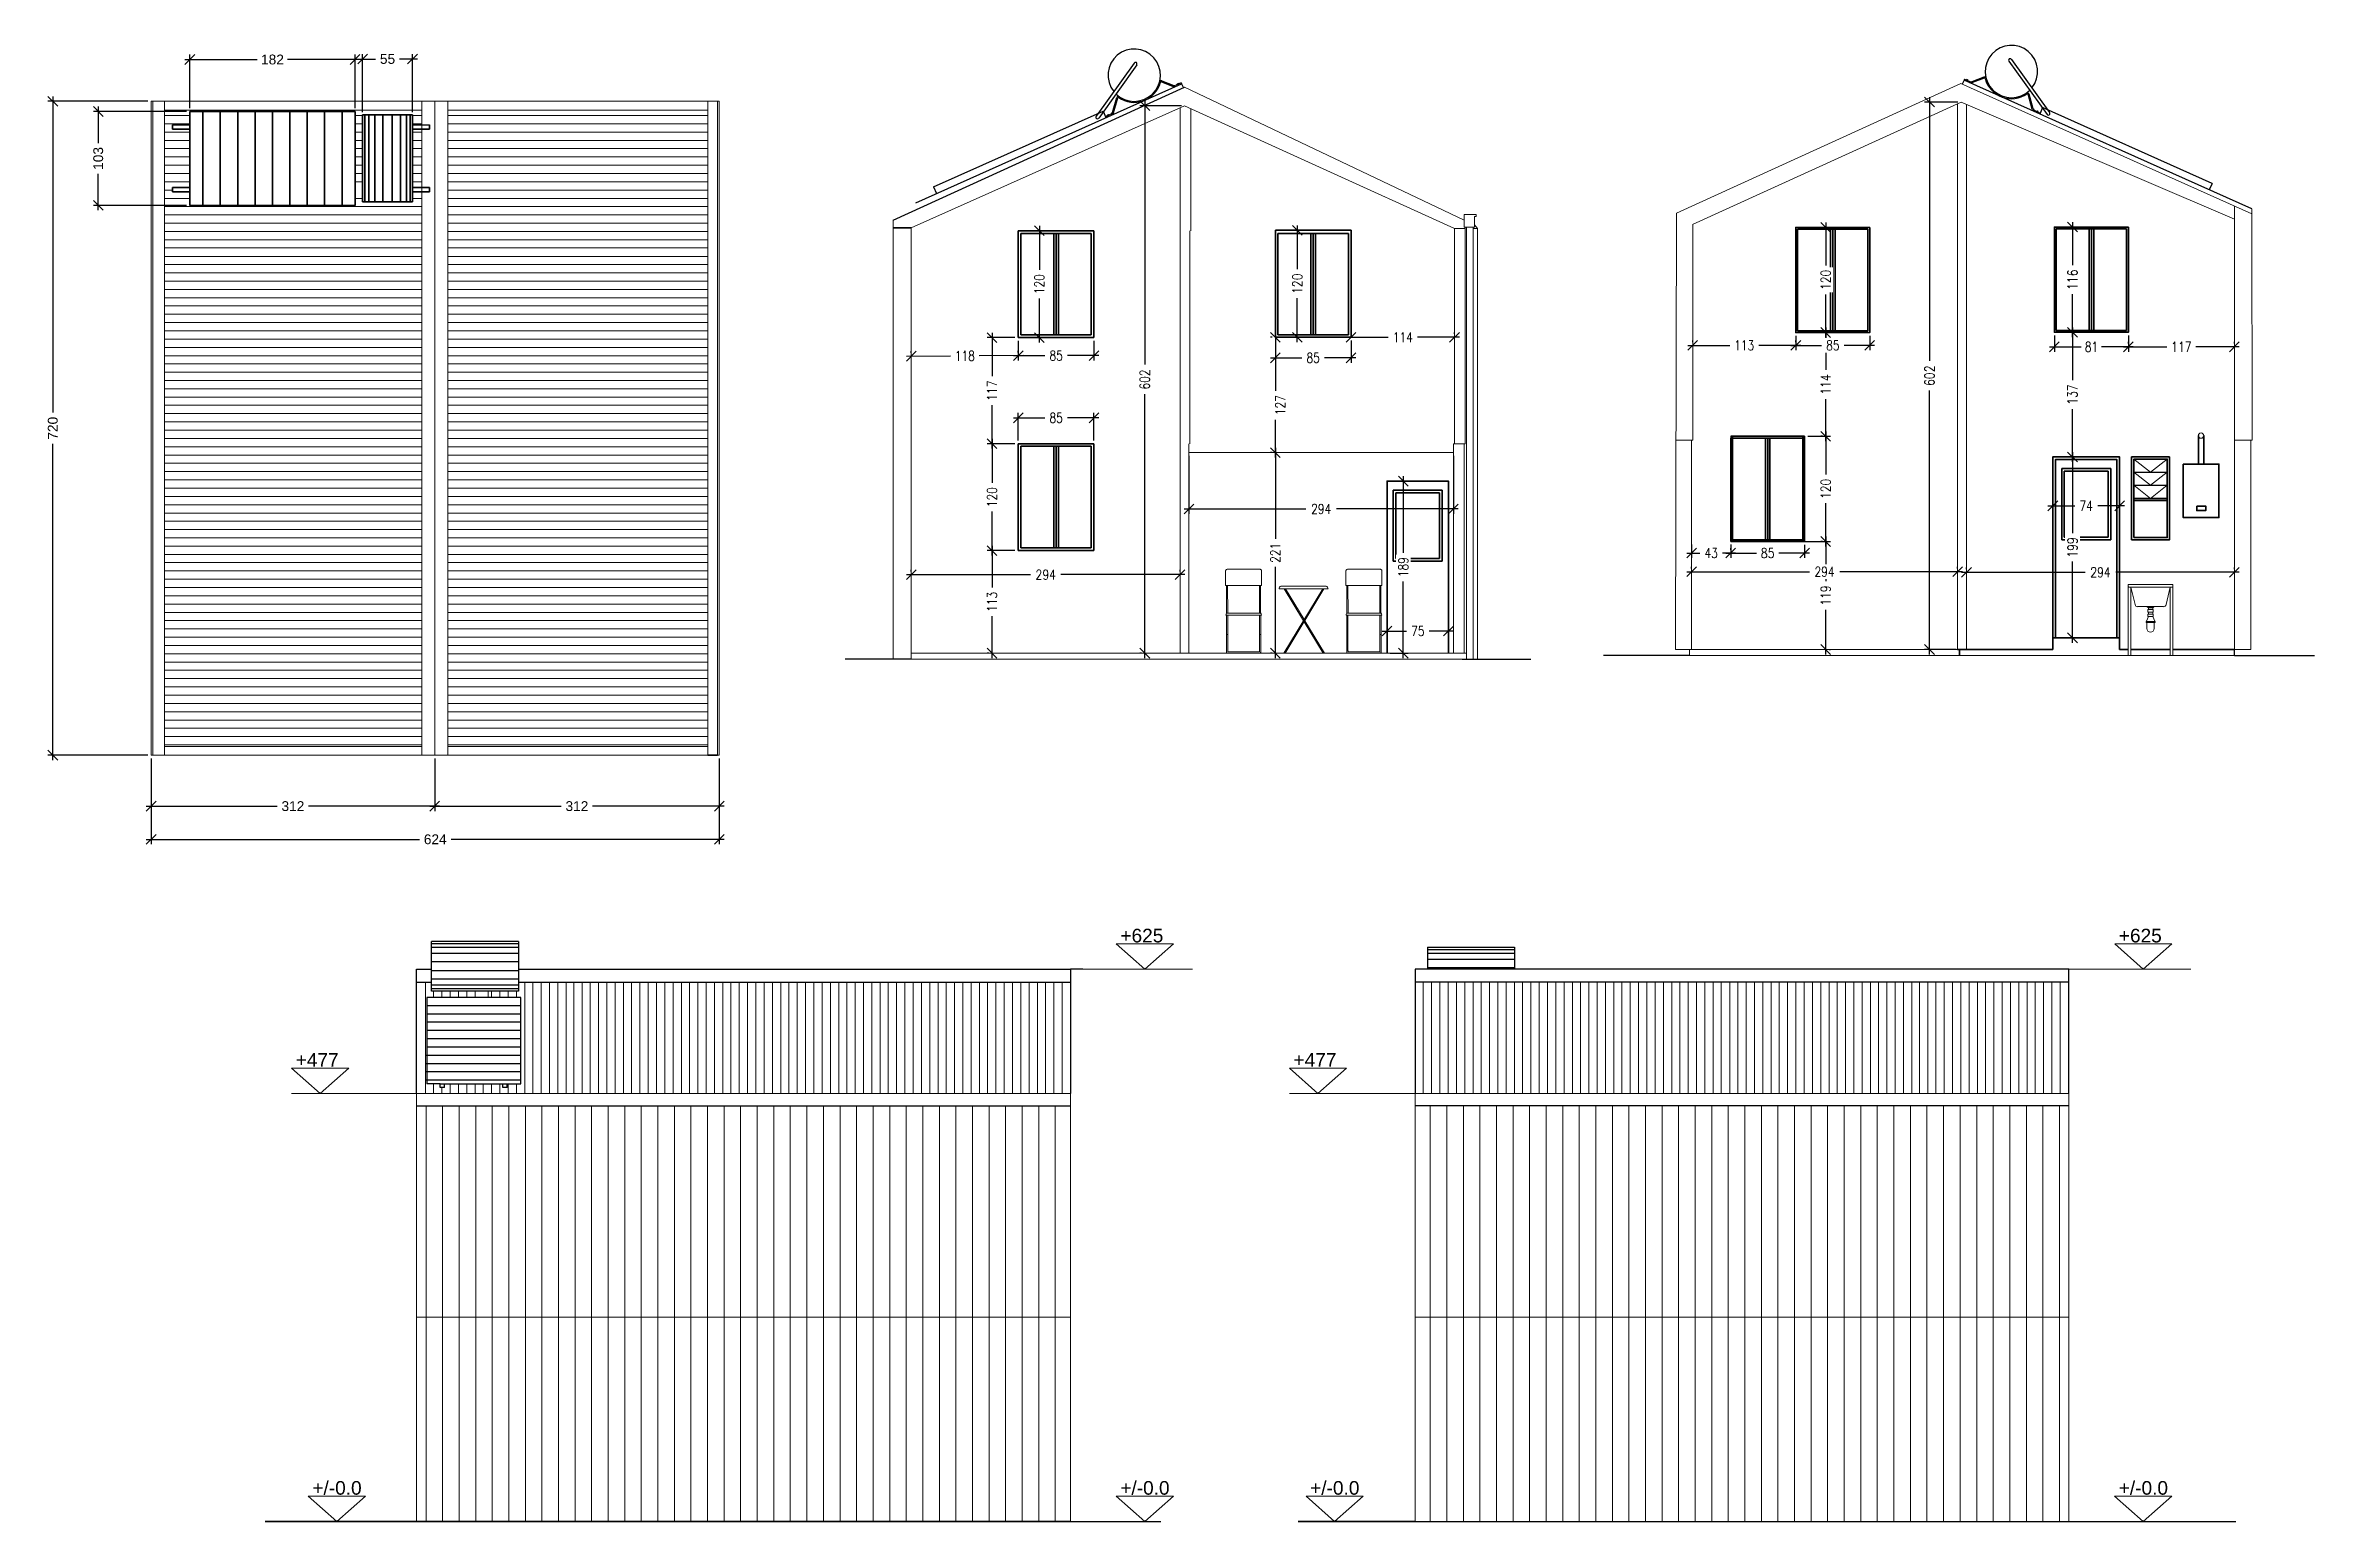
# Model space of a CAD drawing. Header units: centimetres. Extents: x 540 to 3037, y 416 to 2040.
import ezdxf

# ---------------------------------------------------------------- set-up
doc = ezdxf.new("R2010")
doc.units = ezdxf.units.CM
doc.header["$MEASUREMENT"] = 0
doc.layers.get('DEFPOINTS').update_dxf_attribs({"color": 210})
for name, color, linetype, lineweight in [('A-ANNO-DIMS', 3, 'Continuous', 18), ('A-ANNO-SYMB', 3, 'Continuous', 18), ('A-ELEV-IDEN', 3, 'Continuous', 18), ('A-ELEV-MBE1', 7, 'Continuous', 35), ('A-ELEV-MBE2', 4, 'Continuous', 25), ('A-ELEV-PATT', 8, 'Continuous', 18), ('A-FLOR-PATT', 8, 'Continuous', 18), ('A-FURN', 8, 'Continuous', 18)]:
    doc.layers.add(name, color=color, linetype=linetype, lineweight=lineweight)
doc.styles.add('ARIAL', font='Arial.ttf')
doc.styles.add('E-ROMANS', font='romans.shx', dxfattribs={"width": 0.8})
doc.styles.get("Standard").update_dxf_attribs({"font": 'Arial.ttf'})
doc.dimstyles.new('QUOTE', dxfattribs={"dimtxt": 3.6, "dimasz": 3.6, "dimexe": 1.8, "dimexo": 1.2, "dimgap": 1.8, "dimtad": 0, "dimdec": 0, "dimzin": 0, "dimdsep": 46, "dimtxsty": 'E-ROMANS', "dimblk": 'OBLIQUE', "dimblk1": 'OBLIQUE', "dimblk2": 'OBLIQUE', "dimcen": 1.8, "dimdle": 1.8, "dimclrd": 256, "dimclrt": 256, "dimadec": 0, "dimazin": 0, "dimtfac": 1, "dimtdec": 0, "dimtmove": 1, "dimatfit": 3, "dimldrblk": 'OPEN90', "dimfxl": 1, "dimtfill": 1, "dimtolj": 1, "dimtzin": 0, "dimarcsym": 0})
doc.dimstyles.new('TICK_36', dxfattribs={"dimtxt": 3.6, "dimasz": 3.6, "dimexe": 1.8, "dimexo": 1.2, "dimgap": 1.8, "dimtad": 0, "dimdec": 0, "dimzin": 0, "dimdsep": 46, "dimtxsty": 'ARIAL', "dimblk": 'OBLIQUE', "dimcen": 1.8, "dimdle": 1.8, "dimclrd": 256, "dimclrt": 256, "dimadec": 0, "dimazin": 0, "dimtfac": 1, "dimtdec": 0, "dimtmove": 1, "dimatfit": 3, "dimldrblk": 'OPEN90', "dimfxl": 1, "dimtfill": 1, "dimtolj": 1, "dimtzin": 0, "dimarcsym": 0})

msp = doc.modelspace()

# ---------------------------------------------------------------- texts
at = {"layer": 'A-ANNO-DIMS'}
for s, p in [('+625', (1722.7, 1053.4)), ('+625', (2821.3, 1053.4)), ('+477', (815.3, 916.7)), ('+477', (1913.2, 916.7)), ('+/-0.0', (833.6, 445.8)), ('+/-0.0', (1722.6, 445.8)), ('+/-0.0', (1931.5, 445.8)), ('+/-0.0', (2821.2, 445.8))]:
    msp.add_text(s, height=15.01, dxfattribs=at).set_placement(p)

# ---------------------------------------------------------------- blocks, each defined once
blk = doc.blocks.new('_Oblique')
at = {"color": 0, "linetype": 'ByBlock', "lineweight": -2}
blk.add_line((-0.5, -0.5), (0.5, 0.5), dxfattribs=at)
blk = doc.blocks.new('*D121')
at = {"layer": 'A-ANNO-DIMS', "color": 0, "lineweight": -2, "transparency": 16777216}
for p, q in [((656.3, 1255.8), (656.3, 1161.4)), ((1281.3, 1255.8), (1281.3, 1161.4))]:
    blk.add_line(p, q, dxfattribs=at)
at = {"layer": 'A-ANNO-DIMS', "lineweight": -2, "transparency": 16777216}
for p, q in [((650.9, 1166.8), (951.4, 1166.8)), ((1286.7, 1166.8), (986.2, 1166.8))]:
    blk.add_line(p, q, dxfattribs=at)
at = {"layer": 'DEFPOINTS', "color": 0, "transparency": 16777216}
for p in [(656.3, 1259.4), (1281.3, 1259.4), (1281.3, 1166.8)]:
    blk.add_point(p, dxfattribs=at)
at = {"layer": 'A-ANNO-DIMS', "lineweight": -2, "transparency": 16777216, "xscale": 10.8, "yscale": 10.8, "zscale": 10.8, "rotation": 180}
blk.add_blockref('_Oblique', (656.3, 1166.8), dxfattribs=at)
at = {"layer": 'A-ANNO-DIMS', "lineweight": -2, "transparency": 16777216, "xscale": 10.8, "yscale": 10.8, "zscale": 10.8}
blk.add_blockref('_Oblique', (1281.3, 1166.8), dxfattribs=at)
at = {"layer": 'A-ANNO-DIMS', "transparency": 16777216, "insert": (968.8, 1166.8), "char_height": 10.8, "attachment_point": 5, "style": 'ARIAL', "bg_fill": 3, "box_fill_scale": 1.25, "bg_fill_color": 256, "bg_fill_true_color": 13158600, "bg_fill_transparency": 0}
blk.add_mtext('\\A1;624', dxfattribs=at)
blk = doc.blocks.new('_Open90')
at = {"color": 0, "linetype": 'ByBlock', "lineweight": -2}
for p, q in [((0, 0), (-1, 0)), ((-0.5, 0.5), (0, 0)), ((0, 0), (-0.5, -0.5))]:
    blk.add_line(p, q, dxfattribs=at)
blk = doc.blocks.new('*D122')
at = {"layer": 'A-ANNO-DIMS', "color": 0, "lineweight": -2, "transparency": 16777216}
for p, q in [((656.3, 1255.8), (656.3, 1197.9)), ((968.2, 1255.8), (968.2, 1197.9))]:
    blk.add_line(p, q, dxfattribs=at)
at = {"layer": 'A-ANNO-DIMS', "lineweight": -2, "transparency": 16777216}
for p, q in [((650.9, 1203.3), (795, 1203.3)), ((973.6, 1203.3), (829.4, 1203.3))]:
    blk.add_line(p, q, dxfattribs=at)
at = {"layer": 'DEFPOINTS', "color": 0, "transparency": 16777216}
for p in [(656.3, 1259.4), (968.2, 1259.4), (968.2, 1203.3)]:
    blk.add_point(p, dxfattribs=at)
at = {"layer": 'A-ANNO-DIMS', "lineweight": -2, "transparency": 16777216, "xscale": 10.8, "yscale": 10.8, "zscale": 10.8, "rotation": 180}
blk.add_blockref('_Oblique', (656.3, 1203.3), dxfattribs=at)
at = {"layer": 'A-ANNO-DIMS', "lineweight": -2, "transparency": 16777216, "xscale": 10.8, "yscale": 10.8, "zscale": 10.8}
blk.add_blockref('_Oblique', (968.2, 1203.3), dxfattribs=at)
at = {"layer": 'A-ANNO-DIMS', "transparency": 16777216, "insert": (812.2, 1203.3), "char_height": 10.8, "attachment_point": 5, "style": 'ARIAL', "bg_fill": 3, "box_fill_scale": 1.25, "bg_fill_color": 256, "bg_fill_true_color": 13158600, "bg_fill_transparency": 0}
blk.add_mtext('\\A1;312', dxfattribs=at)
blk = doc.blocks.new('*D123')
at = {"layer": 'A-ANNO-DIMS', "color": 0, "lineweight": -2, "transparency": 16777216}
for p, q in [((968.2, 1255.8), (968.2, 1197.9)), ((1281.3, 1255.8), (1281.3, 1197.9))]:
    blk.add_line(p, q, dxfattribs=at)
at = {"layer": 'A-ANNO-DIMS', "lineweight": -2, "transparency": 16777216}
for p, q in [((962.8, 1203.3), (1107.5, 1203.3)), ((1286.7, 1203.3), (1141.9, 1203.3))]:
    blk.add_line(p, q, dxfattribs=at)
at = {"layer": 'DEFPOINTS', "color": 0, "transparency": 16777216}
for p in [(968.2, 1259.4), (1281.3, 1259.4), (968.2, 1203.3)]:
    blk.add_point(p, dxfattribs=at)
at = {"layer": 'A-ANNO-DIMS', "lineweight": -2, "transparency": 16777216, "xscale": 10.8, "yscale": 10.8, "zscale": 10.8, "rotation": 180}
blk.add_blockref('_Oblique', (968.2, 1203.3), dxfattribs=at)
at = {"layer": 'A-ANNO-DIMS', "lineweight": -2, "transparency": 16777216, "xscale": 10.8, "yscale": 10.8, "zscale": 10.8}
blk.add_blockref('_Oblique', (1281.3, 1203.3), dxfattribs=at)
at = {"layer": 'A-ANNO-DIMS', "transparency": 16777216, "insert": (1124.7, 1203.3), "char_height": 10.8, "attachment_point": 5, "style": 'ARIAL', "bg_fill": 3, "box_fill_scale": 1.25, "bg_fill_color": 256, "bg_fill_true_color": 13158600, "bg_fill_transparency": 0}
blk.add_mtext('\\A1;312', dxfattribs=at)
blk = doc.blocks.new('*D124')
at = {"layer": 'A-ANNO-DIMS', "color": 0, "lineweight": -2, "transparency": 16777216}
for p, q in [((652.7, 1978.8), (542.6, 1978.8)), ((652.7, 1259.4), (542.6, 1259.4))]:
    blk.add_line(p, q, dxfattribs=at)
at = {"layer": 'A-ANNO-DIMS', "lineweight": -2, "transparency": 16777216}
for p, q in [((548, 1984.2), (548, 1636.4)), ((548, 1254), (548, 1601.8))]:
    blk.add_line(p, q, dxfattribs=at)
at = {"layer": 'DEFPOINTS', "color": 0, "transparency": 16777216}
for p in [(548, 1978.8), (656.3, 1978.8), (656.3, 1259.4)]:
    blk.add_point(p, dxfattribs=at)
at = {"layer": 'A-ANNO-DIMS', "lineweight": -2, "transparency": 16777216, "xscale": 10.8, "yscale": 10.8, "zscale": 10.8}
for p, rotation in [((548, 1978.8), 90), ((548, 1259.4), 270)]:
    blk.add_blockref('_Oblique', p, dxfattribs=dict(at, rotation=rotation))
at = {"layer": 'A-ANNO-DIMS', "transparency": 16777216, "insert": (548, 1619.1), "char_height": 10.8, "attachment_point": 5, "rotation": 90, "style": 'ARIAL', "bg_fill": 3, "box_fill_scale": 1.25, "bg_fill_color": 256, "bg_fill_true_color": 13158600, "bg_fill_transparency": 0}
blk.add_mtext('\\A1;720', dxfattribs=at)
blk = doc.blocks.new('*D125')
at = {"layer": 'A-ANNO-DIMS', "lineweight": -2, "transparency": 16777216}
for p, q in [((598, 1973), (598, 1932.7)), ((598, 1858.9), (598, 1899.1))]:
    blk.add_line(p, q, dxfattribs=at)
at = {"layer": 'A-ANNO-DIMS', "color": 0, "lineweight": -2, "transparency": 16777216}
for p, q in [((695.1, 1967.6), (592.6, 1967.6)), ((695.1, 1864.3), (592.6, 1864.3))]:
    blk.add_line(p, q, dxfattribs=at)
at = {"layer": 'DEFPOINTS', "color": 0, "transparency": 16777216}
for p in [(698.7, 1967.6), (598, 1864.3), (698.7, 1864.3)]:
    blk.add_point(p, dxfattribs=at)
at = {"layer": 'A-ANNO-DIMS', "lineweight": -2, "transparency": 16777216, "xscale": 10.8, "yscale": 10.8, "zscale": 10.8}
for p, rotation in [((598, 1967.6), 90), ((598, 1864.3), 270)]:
    blk.add_blockref('_Oblique', p, dxfattribs=dict(at, rotation=rotation))
at = {"layer": 'A-ANNO-DIMS', "transparency": 16777216, "insert": (598, 1915.9), "char_height": 10.8, "attachment_point": 5, "rotation": 90, "style": 'ARIAL', "bg_fill": 3, "box_fill_scale": 1.25, "bg_fill_color": 256, "bg_fill_true_color": 13158600, "bg_fill_transparency": 0}
blk.add_mtext('\\A1;103', dxfattribs=at)
blk = doc.blocks.new('*D126')
at = {"layer": 'A-ANNO-DIMS', "lineweight": -2, "transparency": 16777216}
for p, q in [((693.3, 2024.7), (772.9, 2024.7)), ((886, 2024.7), (806.4, 2024.7))]:
    blk.add_line(p, q, dxfattribs=at)
at = {"layer": 'A-ANNO-DIMS', "color": 0, "lineweight": -2, "transparency": 16777216}
for p, q in [((698.7, 1971.2), (698.7, 2030.1)), ((880.6, 1971.2), (880.6, 2030.1))]:
    blk.add_line(p, q, dxfattribs=at)
at = {"layer": 'DEFPOINTS', "color": 0, "transparency": 16777216}
for p in [(880.6, 2024.7), (698.7, 1967.6), (880.6, 1967.6)]:
    blk.add_point(p, dxfattribs=at)
at = {"layer": 'A-ANNO-DIMS', "lineweight": -2, "transparency": 16777216, "xscale": 10.8, "yscale": 10.8, "zscale": 10.8, "rotation": 180}
blk.add_blockref('_Oblique', (698.7, 2024.7), dxfattribs=at)
at = {"layer": 'A-ANNO-DIMS', "lineweight": -2, "transparency": 16777216, "xscale": 10.8, "yscale": 10.8, "zscale": 10.8}
blk.add_blockref('_Oblique', (880.6, 2024.7), dxfattribs=at)
at = {"layer": 'A-ANNO-DIMS', "transparency": 16777216, "insert": (789.7, 2024.7), "char_height": 10.8, "attachment_point": 5, "style": 'ARIAL', "bg_fill": 3, "box_fill_scale": 1.25, "bg_fill_color": 256, "bg_fill_true_color": 13158600, "bg_fill_transparency": 0}
blk.add_mtext('\\A1;182', dxfattribs=at)
blk = doc.blocks.new('*D127')
at = {"layer": 'A-ANNO-DIMS', "lineweight": -2, "transparency": 16777216}
for p, q in [((883.5, 2025.3), (903.2, 2025.3)), ((949.1, 2025.3), (929.4, 2025.3))]:
    blk.add_line(p, q, dxfattribs=at)
at = {"layer": 'A-ANNO-DIMS', "color": 0, "lineweight": -2, "transparency": 16777216}
for p, q in [((888.9, 1966.7), (888.9, 2030.7)), ((943.7, 1966.7), (943.7, 2030.7))]:
    blk.add_line(p, q, dxfattribs=at)
at = {"layer": 'DEFPOINTS', "color": 0, "transparency": 16777216}
for p in [(943.7, 2025.3), (888.9, 1963.1), (943.7, 1963.1)]:
    blk.add_point(p, dxfattribs=at)
at = {"layer": 'A-ANNO-DIMS', "lineweight": -2, "transparency": 16777216, "xscale": 10.8, "yscale": 10.8, "zscale": 10.8, "rotation": 180}
blk.add_blockref('_Oblique', (888.9, 2025.3), dxfattribs=at)
at = {"layer": 'A-ANNO-DIMS', "lineweight": -2, "transparency": 16777216, "xscale": 10.8, "yscale": 10.8, "zscale": 10.8}
blk.add_blockref('_Oblique', (943.7, 2025.3), dxfattribs=at)
at = {"layer": 'A-ANNO-DIMS', "transparency": 16777216, "insert": (916.3, 2025.3), "char_height": 10.8, "attachment_point": 5, "style": 'ARIAL', "bg_fill": 3, "box_fill_scale": 1.25, "bg_fill_color": 256, "bg_fill_true_color": 13158600, "bg_fill_transparency": 0}
blk.add_mtext('\\A1;55', dxfattribs=at)
blk = doc.blocks.new('*D130')
at = {"layer": 'A-ANNO-DIMS', "lineweight": -2, "ltscale": 2, "transparency": 16777216}
for p, q in [((1604.9, 1699), (1639.6, 1699)), ((1699, 1699), (1664.3, 1699))]:
    blk.add_line(p, q, dxfattribs=at)
at = {"layer": 'A-ANNO-DIMS', "color": 0, "lineweight": -2, "ltscale": 2, "transparency": 16777216}
for p, q in [((1610.3, 1715.2), (1610.3, 1693.6)), ((1693.6, 1715.2), (1693.6, 1693.6))]:
    blk.add_line(p, q, dxfattribs=at)
at = {"layer": 'DEFPOINTS', "color": 0, "ltscale": 2, "transparency": 16777216}
for p in [(1610.3, 1718.8), (1693.6, 1718.8), (1693.6, 1699)]:
    blk.add_point(p, dxfattribs=at)
at = {"layer": 'A-ANNO-DIMS', "lineweight": -2, "ltscale": 2, "transparency": 16777216, "xscale": 10.8, "yscale": 10.8, "zscale": 10.8, "rotation": 180}
blk.add_blockref('_Oblique', (1610.3, 1699), dxfattribs=at)
at = {"layer": 'A-ANNO-DIMS', "lineweight": -2, "ltscale": 2, "transparency": 16777216, "xscale": 10.8, "yscale": 10.8, "zscale": 10.8}
blk.add_blockref('_Oblique', (1693.6, 1699), dxfattribs=at)
at = {"layer": 'A-ANNO-DIMS', "ltscale": 2, "transparency": 16777216, "insert": (1652, 1699), "char_height": 10.8, "attachment_point": 5, "style": 'E-ROMANS', "bg_fill": 3, "box_fill_scale": 1.25, "bg_fill_color": 256, "bg_fill_true_color": 13158600, "bg_fill_transparency": 0}
blk.add_mtext('\\A1;85', dxfattribs=at)
blk = doc.blocks.new('*D131')
at = {"layer": 'A-ANNO-DIMS', "lineweight": -2, "ltscale": 2, "transparency": 16777216}
for p, q in [((1487.2, 1698.4), (1535.6, 1698.7)), ((1615.7, 1699.1), (1567.4, 1698.8))]:
    blk.add_line(p, q, dxfattribs=at)
at = {"layer": 'A-ANNO-DIMS', "color": 0, "lineweight": -2, "ltscale": 2, "transparency": 16777216}
for p, q in [((1492.6, 1702), (1492.6, 1703.8)), ((1610.3, 1702.6), (1610.3, 1704.4))]:
    blk.add_line(p, q, dxfattribs=at)
at = {"layer": 'DEFPOINTS', "color": 0, "ltscale": 2, "transparency": 16777216}
for p in [(1492.6, 1698.4), (1492.6, 1698.4), (1610.3, 1699)]:
    blk.add_point(p, dxfattribs=at)
at = {"layer": 'A-ANNO-DIMS', "lineweight": -2, "ltscale": 2, "transparency": 16777216, "xscale": 10.8, "yscale": 10.8, "zscale": 10.8}
for p, rotation in [((1492.6, 1698.4), 180.2922107082833), ((1610.3, 1699), 0.2922107082832159)]:
    blk.add_blockref('_Oblique', p, dxfattribs=dict(at, rotation=rotation))
at = {"layer": 'A-ANNO-DIMS', "ltscale": 2, "transparency": 16777216, "insert": (1551.5, 1698.7), "char_height": 10.8, "attachment_point": 5, "rotation": 0.2922, "style": 'E-ROMANS', "bg_fill": 3, "box_fill_scale": 1.25, "bg_fill_color": 256, "bg_fill_true_color": 13158600, "bg_fill_transparency": 0}
blk.add_mtext('\\A1;118', dxfattribs=at)
blk = doc.blocks.new('*D132')
at = {"layer": 'A-ANNO-DIMS', "color": 0, "lineweight": -2, "ltscale": 2, "transparency": 16777216}
for p, q in [((1629.9, 1836.4), (1628.1, 1836.4)), ((1629.9, 1718.8), (1628.1, 1718.8))]:
    blk.add_line(p, q, dxfattribs=at)
at = {"layer": 'A-ANNO-DIMS', "lineweight": -2, "ltscale": 2, "transparency": 16777216}
for p, q in [((1633.5, 1841.8), (1633.5, 1793.5)), ((1633.5, 1713.4), (1633.5, 1761.7))]:
    blk.add_line(p, q, dxfattribs=at)
at = {"layer": 'DEFPOINTS', "color": 0, "ltscale": 2, "transparency": 16777216}
for p in [(1633.5, 1836.4), (1633.5, 1718.8), (1633.5, 1718.8)]:
    blk.add_point(p, dxfattribs=at)
at = {"layer": 'A-ANNO-DIMS', "lineweight": -2, "ltscale": 2, "transparency": 16777216, "xscale": 10.8, "yscale": 10.8, "zscale": 10.8}
for p, rotation in [((1633.5, 1836.4), 90), ((1633.5, 1718.8), 270)]:
    blk.add_blockref('_Oblique', p, dxfattribs=dict(at, rotation=rotation))
at = {"layer": 'A-ANNO-DIMS', "ltscale": 2, "transparency": 16777216, "insert": (1633.5, 1777.6), "char_height": 10.8, "attachment_point": 5, "rotation": 90, "style": 'E-ROMANS', "bg_fill": 3, "box_fill_scale": 1.25, "bg_fill_color": 256, "bg_fill_true_color": 13158600, "bg_fill_transparency": 0}
blk.add_mtext('\\A1;120', dxfattribs=at)
blk = doc.blocks.new('*D133')
at = {"layer": 'A-ANNO-DIMS', "lineweight": -2, "ltscale": 2, "transparency": 16777216}
for p, q in [((1581.5, 1724.2), (1581.5, 1676.3)), ((1581.5, 1596.7), (1581.5, 1644.5))]:
    blk.add_line(p, q, dxfattribs=at)
at = {"layer": 'A-ANNO-DIMS', "color": 0, "lineweight": -2, "ltscale": 2, "transparency": 16777216}
for p, q in [((1606.7, 1718.8), (1576.1, 1718.8)), ((1606.7, 1602.1), (1576.1, 1602.1))]:
    blk.add_line(p, q, dxfattribs=at)
at = {"layer": 'DEFPOINTS', "color": 0, "ltscale": 2, "transparency": 16777216}
for p in [(1610.3, 1718.8), (1581.5, 1602.1), (1610.3, 1602.1)]:
    blk.add_point(p, dxfattribs=at)
at = {"layer": 'A-ANNO-DIMS', "lineweight": -2, "ltscale": 2, "transparency": 16777216, "xscale": 10.8, "yscale": 10.8, "zscale": 10.8}
for p, rotation in [((1581.5, 1718.8), 90), ((1581.5, 1602.1), 270)]:
    blk.add_blockref('_Oblique', p, dxfattribs=dict(at, rotation=rotation))
at = {"layer": 'A-ANNO-DIMS', "ltscale": 2, "transparency": 16777216, "insert": (1581.5, 1660.4), "char_height": 10.8, "attachment_point": 5, "rotation": 90, "style": 'E-ROMANS', "bg_fill": 3, "box_fill_scale": 1.25, "bg_fill_color": 256, "bg_fill_true_color": 13158600, "bg_fill_transparency": 0}
blk.add_mtext('\\A1;117', dxfattribs=at)
blk = doc.blocks.new('*D134')
at = {"layer": 'A-ANNO-DIMS', "color": 0, "lineweight": -2, "ltscale": 2, "transparency": 16777216}
for p, q in [((1606.7, 1602.1), (1576.1, 1602.1)), ((1606.7, 1484.5), (1576.1, 1484.5))]:
    blk.add_line(p, q, dxfattribs=at)
at = {"layer": 'A-ANNO-DIMS', "lineweight": -2, "ltscale": 2, "transparency": 16777216}
for p, q in [((1581.5, 1607.5), (1581.5, 1559.2)), ((1581.5, 1479.1), (1581.5, 1527.4))]:
    blk.add_line(p, q, dxfattribs=at)
at = {"layer": 'DEFPOINTS', "color": 0, "ltscale": 2, "transparency": 16777216}
for p in [(1581.5, 1602.1), (1610.3, 1602.1), (1610.3, 1484.5)]:
    blk.add_point(p, dxfattribs=at)
at = {"layer": 'A-ANNO-DIMS', "lineweight": -2, "ltscale": 2, "transparency": 16777216, "xscale": 10.8, "yscale": 10.8, "zscale": 10.8}
for p, rotation in [((1581.5, 1602.1), 90), ((1581.5, 1484.5), 270)]:
    blk.add_blockref('_Oblique', p, dxfattribs=dict(at, rotation=rotation))
at = {"layer": 'A-ANNO-DIMS', "ltscale": 2, "transparency": 16777216, "insert": (1581.5, 1543.3), "char_height": 10.8, "attachment_point": 5, "rotation": 90, "style": 'E-ROMANS', "bg_fill": 3, "box_fill_scale": 1.25, "bg_fill_color": 256, "bg_fill_true_color": 13158600, "bg_fill_transparency": 0}
blk.add_mtext('\\A1;120', dxfattribs=at)
blk = doc.blocks.new('*D136')
at = {"layer": 'A-ANNO-DIMS', "color": 0, "lineweight": -2, "ltscale": 2, "transparency": 16777216}
for p, q in [((1606.7, 1484.5), (1576.1, 1484.5)), ((1577.9, 1371.7), (1576.1, 1371.7))]:
    blk.add_line(p, q, dxfattribs=at)
at = {"layer": 'A-ANNO-DIMS', "lineweight": -2, "ltscale": 2, "transparency": 16777216}
for p, q in [((1581.5, 1489.9), (1581.5, 1444)), ((1581.5, 1366.3), (1581.5, 1412.2))]:
    blk.add_line(p, q, dxfattribs=at)
at = {"layer": 'DEFPOINTS', "color": 0, "ltscale": 2, "transparency": 16777216}
for p in [(1610.3, 1484.5), (1581.5, 1371.7), (1581.5, 1371.7)]:
    blk.add_point(p, dxfattribs=at)
at = {"layer": 'A-ANNO-DIMS', "lineweight": -2, "ltscale": 2, "transparency": 16777216, "xscale": 10.8, "yscale": 10.8, "zscale": 10.8}
for p, rotation in [((1581.5, 1484.5), 90), ((1581.5, 1371.7), 270)]:
    blk.add_blockref('_Oblique', p, dxfattribs=dict(at, rotation=rotation))
at = {"layer": 'A-ANNO-DIMS', "ltscale": 2, "transparency": 16777216, "insert": (1581.5, 1428.1), "char_height": 10.8, "attachment_point": 5, "rotation": 90, "style": 'E-ROMANS', "bg_fill": 3, "box_fill_scale": 1.25, "bg_fill_color": 256, "bg_fill_true_color": 13158600, "bg_fill_transparency": 0}
blk.add_mtext('\\A1;113', dxfattribs=at)
blk = doc.blocks.new('*D137')
at = {"layer": 'A-ANNO-DIMS', "lineweight": -2, "ltscale": 2, "transparency": 16777216}
for p, q in [((1604.9, 1630.5), (1639.6, 1630.5)), ((1699, 1630.5), (1664.3, 1630.5))]:
    blk.add_line(p, q, dxfattribs=at)
at = {"layer": 'A-ANNO-DIMS', "color": 0, "lineweight": -2, "ltscale": 2, "transparency": 16777216}
for p, q in [((1610.3, 1605.7), (1610.3, 1635.9)), ((1693.6, 1605.7), (1693.6, 1635.9))]:
    blk.add_line(p, q, dxfattribs=at)
at = {"layer": 'DEFPOINTS', "color": 0, "ltscale": 2, "transparency": 16777216}
for p in [(1693.6, 1630.5), (1610.3, 1602.1), (1693.6, 1602.1)]:
    blk.add_point(p, dxfattribs=at)
at = {"layer": 'A-ANNO-DIMS', "lineweight": -2, "ltscale": 2, "transparency": 16777216, "xscale": 10.8, "yscale": 10.8, "zscale": 10.8, "rotation": 180}
blk.add_blockref('_Oblique', (1610.3, 1630.5), dxfattribs=at)
at = {"layer": 'A-ANNO-DIMS', "lineweight": -2, "ltscale": 2, "transparency": 16777216, "xscale": 10.8, "yscale": 10.8, "zscale": 10.8}
blk.add_blockref('_Oblique', (1693.6, 1630.5), dxfattribs=at)
at = {"layer": 'A-ANNO-DIMS', "ltscale": 2, "transparency": 16777216, "insert": (1652, 1630.5), "char_height": 10.8, "attachment_point": 5, "style": 'E-ROMANS', "bg_fill": 3, "box_fill_scale": 1.25, "bg_fill_color": 256, "bg_fill_true_color": 13158600, "bg_fill_transparency": 0}
blk.add_mtext('\\A1;85', dxfattribs=at)
blk = doc.blocks.new('*D138')
at = {"layer": 'A-ANNO-DIMS', "lineweight": -2, "ltscale": 2, "transparency": 16777216}
for p, q in [((1893.2, 1724.6), (1893.2, 1660.2)), ((1893.2, 1586.9), (1893.2, 1628.5))]:
    blk.add_line(p, q, dxfattribs=at)
at = {"layer": 'A-ANNO-DIMS', "color": 0, "lineweight": -2, "ltscale": 2, "transparency": 16777216}
for p, q in [((1889.6, 1719.2), (1887.8, 1719.2)), ((1889.6, 1592.3), (1887.8, 1592.3))]:
    blk.add_line(p, q, dxfattribs=at)
at = {"layer": 'DEFPOINTS', "color": 0, "ltscale": 2, "transparency": 16777216}
for p in [(1893.2, 1719.2), (1893.2, 1592.3), (1893.2, 1592.3)]:
    blk.add_point(p, dxfattribs=at)
at = {"layer": 'A-ANNO-DIMS', "lineweight": -2, "ltscale": 2, "transparency": 16777216, "xscale": 10.8, "yscale": 10.8, "zscale": 10.8}
for p, rotation in [((1893.2, 1719.2), 90), ((1893.2, 1592.3), 270)]:
    blk.add_blockref('_Oblique', p, dxfattribs=dict(at, rotation=rotation))
at = {"layer": 'A-ANNO-DIMS', "ltscale": 2, "transparency": 16777216, "insert": (1898.6, 1644.4), "char_height": 10.8, "attachment_point": 5, "rotation": 90, "style": 'E-ROMANS', "bg_fill": 3, "box_fill_scale": 1.25, "bg_fill_color": 256, "bg_fill_true_color": 13158600, "bg_fill_transparency": 0}
blk.add_mtext('\\A1;127', dxfattribs=at)
blk = doc.blocks.new('*D139')
at = {"layer": 'A-ANNO-DIMS', "color": 0, "lineweight": -2, "ltscale": 2, "transparency": 16777216}
for p, q in [((1913.7, 1836.9), (1911.9, 1836.9)), ((1913.7, 1719.2), (1911.9, 1719.2))]:
    blk.add_line(p, q, dxfattribs=at)
at = {"layer": 'A-ANNO-DIMS', "lineweight": -2, "ltscale": 2, "transparency": 16777216}
for p, q in [((1917.3, 1842.3), (1917.3, 1794)), ((1917.3, 1713.8), (1917.3, 1762.2))]:
    blk.add_line(p, q, dxfattribs=at)
at = {"layer": 'DEFPOINTS', "color": 0, "ltscale": 2, "transparency": 16777216}
for p in [(1917.3, 1836.9), (1917.3, 1836.9), (1917.3, 1719.2)]:
    blk.add_point(p, dxfattribs=at)
at = {"layer": 'A-ANNO-DIMS', "lineweight": -2, "ltscale": 2, "transparency": 16777216, "xscale": 10.8, "yscale": 10.8, "zscale": 10.8}
for p, rotation in [((1917.3, 1836.9), 90), ((1917.3, 1719.2), 270)]:
    blk.add_blockref('_Oblique', p, dxfattribs=dict(at, rotation=rotation))
at = {"layer": 'A-ANNO-DIMS', "ltscale": 2, "transparency": 16777216, "insert": (1917.3, 1778.1), "char_height": 10.8, "attachment_point": 5, "rotation": 90, "style": 'E-ROMANS', "bg_fill": 3, "box_fill_scale": 1.25, "bg_fill_color": 256, "bg_fill_true_color": 13158600, "bg_fill_transparency": 0}
blk.add_mtext('\\A1;120', dxfattribs=at)
blk = doc.blocks.new('*D140')
at = {"layer": 'A-ANNO-DIMS', "color": 0, "lineweight": -2, "ltscale": 2, "transparency": 16777216}
for p, q in [((1893.2, 1715.6), (1893.2, 1691.2)), ((1976.5, 1715.6), (1976.5, 1691.2))]:
    blk.add_line(p, q, dxfattribs=at)
at = {"layer": 'A-ANNO-DIMS', "lineweight": -2, "ltscale": 2, "transparency": 16777216}
for p, q in [((1887.8, 1696.6), (1922.5, 1696.6)), ((1981.9, 1696.6), (1947.3, 1696.6))]:
    blk.add_line(p, q, dxfattribs=at)
at = {"layer": 'DEFPOINTS', "color": 0, "ltscale": 2, "transparency": 16777216}
for p in [(1893.2, 1719.2), (1976.5, 1719.2), (1976.5, 1696.6)]:
    blk.add_point(p, dxfattribs=at)
at = {"layer": 'A-ANNO-DIMS', "lineweight": -2, "ltscale": 2, "transparency": 16777216, "xscale": 10.8, "yscale": 10.8, "zscale": 10.8, "rotation": 180}
blk.add_blockref('_Oblique', (1893.2, 1696.6), dxfattribs=at)
at = {"layer": 'A-ANNO-DIMS', "lineweight": -2, "ltscale": 2, "transparency": 16777216, "xscale": 10.8, "yscale": 10.8, "zscale": 10.8}
blk.add_blockref('_Oblique', (1976.5, 1696.6), dxfattribs=at)
at = {"layer": 'A-ANNO-DIMS', "ltscale": 2, "transparency": 16777216, "insert": (1934.9, 1696.6), "char_height": 10.8, "attachment_point": 5, "style": 'E-ROMANS', "bg_fill": 3, "box_fill_scale": 1.25, "bg_fill_color": 256, "bg_fill_true_color": 13158600, "bg_fill_transparency": 0}
blk.add_mtext('\\A1;85', dxfattribs=at)
blk = doc.blocks.new('*D141')
at = {"layer": 'A-ANNO-DIMS', "color": 0, "lineweight": -2, "ltscale": 2, "transparency": 16777216}
for p, q in [((1976.5, 1722.8), (1976.5, 1724.6)), ((2090.3, 1722.8), (2090.3, 1724.6))]:
    blk.add_line(p, q, dxfattribs=at)
at = {"layer": 'A-ANNO-DIMS', "lineweight": -2, "ltscale": 2, "transparency": 16777216}
for p, q in [((1971.1, 1719.2), (2017.3, 1719.2)), ((2095.7, 1719.2), (2049.5, 1719.2))]:
    blk.add_line(p, q, dxfattribs=at)
at = {"layer": 'DEFPOINTS', "color": 0, "ltscale": 2, "transparency": 16777216}
for p in [(1976.5, 1719.2), (2090.3, 1719.2), (2090.3, 1719.2)]:
    blk.add_point(p, dxfattribs=at)
at = {"layer": 'A-ANNO-DIMS', "lineweight": -2, "ltscale": 2, "transparency": 16777216, "xscale": 10.8, "yscale": 10.8, "zscale": 10.8, "rotation": 180}
blk.add_blockref('_Oblique', (1976.5, 1719.2), dxfattribs=at)
at = {"layer": 'A-ANNO-DIMS', "lineweight": -2, "ltscale": 2, "transparency": 16777216, "xscale": 10.8, "yscale": 10.8, "zscale": 10.8}
blk.add_blockref('_Oblique', (2090.3, 1719.2), dxfattribs=at)
at = {"layer": 'A-ANNO-DIMS', "ltscale": 2, "transparency": 16777216, "insert": (2033.4, 1719.2), "char_height": 10.8, "attachment_point": 5, "style": 'E-ROMANS', "bg_fill": 3, "box_fill_scale": 1.25, "bg_fill_color": 256, "bg_fill_true_color": 13158600, "bg_fill_transparency": 0}
blk.add_mtext('\\A1;114', dxfattribs=at)
blk = doc.blocks.new('*D142')
at = {"layer": 'A-ANNO-DIMS', "color": 0, "lineweight": -2, "ltscale": 2, "transparency": 16777216}
for p, q in [((1889.6, 1592.3), (1887.8, 1592.3)), ((1889.6, 1371.7), (1887.8, 1371.7))]:
    blk.add_line(p, q, dxfattribs=at)
at = {"layer": 'A-ANNO-DIMS', "lineweight": -2, "ltscale": 2, "transparency": 16777216}
for p, q in [((1893.2, 1597.7), (1893.2, 1497.3)), ((1893.2, 1366.3), (1893.2, 1466.7))]:
    blk.add_line(p, q, dxfattribs=at)
at = {"layer": 'DEFPOINTS', "color": 0, "ltscale": 2, "transparency": 16777216}
for p in [(1893.2, 1592.3), (1893.2, 1371.7), (1893.2, 1371.7)]:
    blk.add_point(p, dxfattribs=at)
at = {"layer": 'A-ANNO-DIMS', "lineweight": -2, "ltscale": 2, "transparency": 16777216, "xscale": 10.8, "yscale": 10.8, "zscale": 10.8}
for p, rotation in [((1893.2, 1592.3), 90), ((1893.2, 1371.7), 270)]:
    blk.add_blockref('_Oblique', p, dxfattribs=dict(at, rotation=rotation))
at = {"layer": 'A-ANNO-DIMS', "ltscale": 2, "transparency": 16777216, "insert": (1893.2, 1482), "char_height": 10.8, "attachment_point": 5, "rotation": 90, "style": 'E-ROMANS', "bg_fill": 3, "box_fill_scale": 1.25, "bg_fill_color": 256, "bg_fill_true_color": 13158600, "bg_fill_transparency": 0}
blk.add_mtext('\\A1;221', dxfattribs=at)
blk = doc.blocks.new('*D143')
at = {"layer": 'A-ANNO-DIMS', "color": 0, "lineweight": -2, "ltscale": 2, "transparency": 16777216}
for p, q in [((1798.1, 1588.7), (1798.1, 1524.9)), ((2089.1, 1588.7), (2089.1, 1524.9))]:
    blk.add_line(p, q, dxfattribs=at)
at = {"layer": 'A-ANNO-DIMS', "lineweight": -2, "ltscale": 2, "transparency": 16777216}
for p, q in [((1792.7, 1530.3), (1926.9, 1530.3)), ((2094.5, 1530.3), (1960.3, 1530.3))]:
    blk.add_line(p, q, dxfattribs=at)
at = {"layer": 'DEFPOINTS', "color": 0, "ltscale": 2, "transparency": 16777216}
for p in [(1798.1, 1592.3), (2089.1, 1592.3), (2089.1, 1530.3)]:
    blk.add_point(p, dxfattribs=at)
at = {"layer": 'A-ANNO-DIMS', "lineweight": -2, "ltscale": 2, "transparency": 16777216, "xscale": 10.8, "yscale": 10.8, "zscale": 10.8, "rotation": 180}
blk.add_blockref('_Oblique', (1798.1, 1530.3), dxfattribs=at)
at = {"layer": 'A-ANNO-DIMS', "lineweight": -2, "ltscale": 2, "transparency": 16777216, "xscale": 10.8, "yscale": 10.8, "zscale": 10.8}
blk.add_blockref('_Oblique', (2089.1, 1530.3), dxfattribs=at)
at = {"layer": 'A-ANNO-DIMS', "ltscale": 2, "transparency": 16777216, "insert": (1943.6, 1530.3), "char_height": 10.8, "attachment_point": 5, "style": 'E-ROMANS', "bg_fill": 3, "box_fill_scale": 1.25, "bg_fill_color": 256, "bg_fill_true_color": 13158600, "bg_fill_transparency": 0}
blk.add_mtext('\\A1;294', dxfattribs=at)
blk = doc.blocks.new('*D144')
at = {"layer": 'A-ANNO-DIMS', "color": 0, "lineweight": -2, "ltscale": 2, "transparency": 16777216}
for p, q in [((2030.4, 1560.9), (2028.6, 1560.9)), ((2019.7, 1371.7), (2039.4, 1371.7))]:
    blk.add_line(p, q, dxfattribs=at)
at = {"layer": 'A-ANNO-DIMS', "lineweight": -2, "ltscale": 2, "transparency": 16777216}
for p, q in [((2034, 1566.3), (2034, 1482)), ((2034, 1366.3), (2034, 1450.6))]:
    blk.add_line(p, q, dxfattribs=at)
at = {"layer": 'DEFPOINTS', "color": 0, "ltscale": 2, "transparency": 16777216}
for p in [(2034, 1560.9), (2034, 1560.9), (2016.1, 1371.7)]:
    blk.add_point(p, dxfattribs=at)
at = {"layer": 'A-ANNO-DIMS', "lineweight": -2, "ltscale": 2, "transparency": 16777216, "xscale": 10.8, "yscale": 10.8, "zscale": 10.8}
for p, rotation in [((2034, 1560.9), 90), ((2034, 1371.7), 270)]:
    blk.add_blockref('_Oblique', p, dxfattribs=dict(at, rotation=rotation))
at = {"layer": 'A-ANNO-DIMS', "ltscale": 2, "transparency": 16777216, "insert": (2034, 1466.3), "char_height": 10.8, "attachment_point": 5, "rotation": 90, "style": 'E-ROMANS', "bg_fill": 3, "box_fill_scale": 1.25, "bg_fill_color": 256, "bg_fill_true_color": 13158600, "bg_fill_transparency": 0}
blk.add_mtext('\\A1;189', dxfattribs=at)
blk = doc.blocks.new('*D145')
at = {"layer": 'A-ANNO-DIMS', "color": 0, "lineweight": -2, "ltscale": 2, "transparency": 16777216}
for p, q in [((2016.1, 1397.8), (2016.1, 1401.4)), ((2083.7, 1399.6), (2083.7, 1401.4))]:
    blk.add_line(p, q, dxfattribs=at)
at = {"layer": 'A-ANNO-DIMS', "lineweight": -2, "ltscale": 2, "transparency": 16777216}
for p, q in [((2010.7, 1396), (2037.5, 1396)), ((2089.1, 1396), (2062.3, 1396))]:
    blk.add_line(p, q, dxfattribs=at)
at = {"layer": 'DEFPOINTS', "color": 0, "ltscale": 2, "transparency": 16777216}
for p in [(2016.1, 1394.2), (2083.7, 1396), (2083.7, 1396)]:
    blk.add_point(p, dxfattribs=at)
at = {"layer": 'A-ANNO-DIMS', "lineweight": -2, "ltscale": 2, "transparency": 16777216, "xscale": 10.8, "yscale": 10.8, "zscale": 10.8, "rotation": 180}
blk.add_blockref('_Oblique', (2016.1, 1396), dxfattribs=at)
at = {"layer": 'A-ANNO-DIMS', "lineweight": -2, "ltscale": 2, "transparency": 16777216, "xscale": 10.8, "yscale": 10.8, "zscale": 10.8}
blk.add_blockref('_Oblique', (2083.7, 1396), dxfattribs=at)
at = {"layer": 'A-ANNO-DIMS', "ltscale": 2, "transparency": 16777216, "insert": (2049.9, 1396), "char_height": 10.8, "attachment_point": 5, "style": 'E-ROMANS', "bg_fill": 3, "box_fill_scale": 1.25, "bg_fill_color": 256, "bg_fill_true_color": 13158600, "bg_fill_transparency": 0}
blk.add_mtext('\\A1;75', dxfattribs=at)
blk = doc.blocks.new('*D146')
at = {"layer": 'A-ANNO-DIMS', "color": 0, "lineweight": -2, "transparency": 16777216}
for p, q in [((1789.8, 1973.9), (1744.1, 1973.9)), ((1745.9, 1371.7), (1744.1, 1371.7))]:
    blk.add_line(p, q, dxfattribs=at)
at = {"layer": 'A-ANNO-DIMS', "lineweight": -2, "transparency": 16777216}
for p, q in [((1749.5, 1979.3), (1749.5, 1689.1)), ((1749.5, 1366.3), (1749.5, 1656.5))]:
    blk.add_line(p, q, dxfattribs=at)
at = {"layer": 'DEFPOINTS', "color": 0, "transparency": 16777216}
for p in [(1749.5, 1973.9), (1793.4, 1973.9), (1749.5, 1371.7)]:
    blk.add_point(p, dxfattribs=at)
at = {"layer": 'A-ANNO-DIMS', "lineweight": -2, "transparency": 16777216, "xscale": 10.8, "yscale": 10.8, "zscale": 10.8}
for p, rotation in [((1749.5, 1973.9), 90), ((1749.5, 1371.7), 270)]:
    blk.add_blockref('_Oblique', p, dxfattribs=dict(at, rotation=rotation))
at = {"layer": 'A-ANNO-DIMS', "transparency": 16777216, "insert": (1749.5, 1672.8), "char_height": 10.8, "attachment_point": 5, "rotation": 90, "style": 'E-ROMANS', "bg_fill": 3, "box_fill_scale": 1.25, "bg_fill_color": 256, "bg_fill_true_color": 13158600, "bg_fill_transparency": 0}
blk.add_mtext('\\A1;602', dxfattribs=at)
blk = doc.blocks.new('*D148')
at = {"layer": 'A-ANNO-DIMS', "lineweight": -2, "transparency": 16777216}
for p, q in [((2345.8, 1481.8), (2360.3, 1481.8)), ((2399.6, 1481.8), (2385.1, 1481.8))]:
    blk.add_line(p, q, dxfattribs=at)
at = {"layer": 'A-ANNO-DIMS', "color": 0, "lineweight": -2, "transparency": 16777216}
for p, q in [((2351.2, 1491.1), (2351.2, 1476.4)), ((2394.2, 1485.4), (2394.2, 1487.2))]:
    blk.add_line(p, q, dxfattribs=at)
at = {"layer": 'A-ANNO-DIMS', "lineweight": -2, "transparency": 16777216, "xscale": 10.8, "yscale": 10.8, "zscale": 10.8, "rotation": 180}
blk.add_blockref('_Oblique', (2351.2, 1481.8), dxfattribs=at)
at = {"layer": 'A-ANNO-DIMS', "lineweight": -2, "transparency": 16777216, "xscale": 10.8, "yscale": 10.8, "zscale": 10.8}
blk.add_blockref('_Oblique', (2394.2, 1481.8), dxfattribs=at)
at = {"layer": 'A-ANNO-DIMS', "transparency": 16777216, "insert": (2372.7, 1481.8), "char_height": 10.8, "attachment_point": 5, "style": 'E-ROMANS', "bg_fill": 3, "box_fill_scale": 1.25, "bg_fill_color": 256, "bg_fill_true_color": 13158600, "bg_fill_transparency": 0}
blk.add_mtext('\\A1;43', dxfattribs=at)
at = {"layer": 'DEFPOINTS', "color": 0, "transparency": 16777216}
for p in [(2351.2, 1494.7), (2351.2, 1481.8), (2394.2, 1481.8)]:
    blk.add_point(p, dxfattribs=at)
blk = doc.blocks.new('*D149')
at = {"layer": 'A-ANNO-DIMS', "lineweight": -2, "transparency": 16777216}
for p, q in [((2388.8, 1481.8), (2422.5, 1481.8)), ((2481, 1481.8), (2447.3, 1481.8))]:
    blk.add_line(p, q, dxfattribs=at)
at = {"layer": 'A-ANNO-DIMS', "color": 0, "lineweight": -2, "transparency": 16777216}
for p, q in [((2394.2, 1491.1), (2394.2, 1476.4)), ((2475.6, 1490.9), (2475.6, 1476.4))]:
    blk.add_line(p, q, dxfattribs=at)
at = {"layer": 'DEFPOINTS', "color": 0, "transparency": 16777216}
for p in [(2394.2, 1494.7), (2475.6, 1494.5), (2475.6, 1481.8)]:
    blk.add_point(p, dxfattribs=at)
at = {"layer": 'A-ANNO-DIMS', "lineweight": -2, "transparency": 16777216, "xscale": 10.8, "yscale": 10.8, "zscale": 10.8, "rotation": 180}
blk.add_blockref('_Oblique', (2394.2, 1481.8), dxfattribs=at)
at = {"layer": 'A-ANNO-DIMS', "lineweight": -2, "transparency": 16777216, "xscale": 10.8, "yscale": 10.8, "zscale": 10.8}
blk.add_blockref('_Oblique', (2475.6, 1481.8), dxfattribs=at)
at = {"layer": 'A-ANNO-DIMS', "transparency": 16777216, "insert": (2434.9, 1481.8), "char_height": 10.8, "attachment_point": 5, "style": 'E-ROMANS', "bg_fill": 3, "box_fill_scale": 1.25, "bg_fill_color": 256, "bg_fill_true_color": 13158600, "bg_fill_transparency": 0}
blk.add_mtext('\\A1;85', dxfattribs=at)
blk = doc.blocks.new('*D150')
at = {"layer": 'A-ANNO-DIMS', "lineweight": -2, "transparency": 16777216}
for p, q in [((2498.8, 1499.9), (2498.8, 1450.8)), ((2498.8, 1370.3), (2498.8, 1419.4))]:
    blk.add_line(p, q, dxfattribs=at)
at = {"layer": 'A-ANNO-DIMS', "color": 0, "lineweight": -2, "transparency": 16777216}
for p, q in [((2495.2, 1494.5), (2493.4, 1494.5)), ((2502.4, 1375.7), (2504.2, 1375.7))]:
    blk.add_line(p, q, dxfattribs=at)
at = {"layer": 'DEFPOINTS', "color": 0, "transparency": 16777216}
for p in [(2498.8, 1494.5), (2498.8, 1375.7), (2498.8, 1375.7)]:
    blk.add_point(p, dxfattribs=at)
at = {"layer": 'A-ANNO-DIMS', "lineweight": -2, "transparency": 16777216, "xscale": 10.8, "yscale": 10.8, "zscale": 10.8}
for p, rotation in [((2498.8, 1494.5), 90), ((2498.8, 1375.7), 270)]:
    blk.add_blockref('_Oblique', p, dxfattribs=dict(at, rotation=rotation))
at = {"layer": 'A-ANNO-DIMS', "transparency": 16777216, "insert": (2498.8, 1435.1), "char_height": 10.8, "attachment_point": 5, "rotation": 90, "style": 'E-ROMANS', "bg_fill": 3, "box_fill_scale": 1.25, "bg_fill_color": 256, "bg_fill_true_color": 13158600, "bg_fill_transparency": 0}
blk.add_mtext('\\A1;119', dxfattribs=at)
blk = doc.blocks.new('*D151')
at = {"layer": 'A-ANNO-DIMS', "color": 0, "lineweight": -2, "transparency": 16777216}
for p, q in [((2495.2, 1610.2), (2493.4, 1610.2)), ((2421.2, 1494.5), (2504.2, 1494.5))]:
    blk.add_line(p, q, dxfattribs=at)
at = {"layer": 'A-ANNO-DIMS', "lineweight": -2, "transparency": 16777216}
for p, q in [((2498.8, 1615.6), (2498.8, 1568.3)), ((2498.8, 1489.1), (2498.8, 1536.5))]:
    blk.add_line(p, q, dxfattribs=at)
at = {"layer": 'DEFPOINTS', "color": 0, "transparency": 16777216}
for p in [(2498.8, 1610.2), (2498.8, 1610.2), (2417.6, 1494.5)]:
    blk.add_point(p, dxfattribs=at)
at = {"layer": 'A-ANNO-DIMS', "lineweight": -2, "transparency": 16777216, "xscale": 10.8, "yscale": 10.8, "zscale": 10.8}
for p, rotation in [((2498.8, 1610.2), 90), ((2498.8, 1494.5), 270)]:
    blk.add_blockref('_Oblique', p, dxfattribs=dict(at, rotation=rotation))
at = {"layer": 'A-ANNO-DIMS', "transparency": 16777216, "insert": (2498.8, 1552.4), "char_height": 10.8, "attachment_point": 5, "rotation": 90, "style": 'E-ROMANS', "bg_fill": 3, "box_fill_scale": 1.25, "bg_fill_color": 256, "bg_fill_true_color": 13158600, "bg_fill_transparency": 0}
blk.add_mtext('\\A1;120', dxfattribs=at)
blk = doc.blocks.new('*D152')
at = {"layer": 'A-ANNO-DIMS', "lineweight": -2, "transparency": 16777216}
for p, q in [((2498.8, 1729.8), (2498.8, 1683.4)), ((2498.8, 1604.8), (2498.8, 1651.2))]:
    blk.add_line(p, q, dxfattribs=at)
at = {"layer": 'A-ANNO-DIMS', "color": 0, "lineweight": -2, "transparency": 16777216}
for p, q in [((2500.6, 1724.4), (2504.2, 1724.4)), ((2479.2, 1610.2), (2504.2, 1610.2))]:
    blk.add_line(p, q, dxfattribs=at)
at = {"layer": 'DEFPOINTS', "color": 0, "transparency": 16777216}
for p in [(2497, 1724.4), (2498.8, 1724.4), (2475.6, 1610.2)]:
    blk.add_point(p, dxfattribs=at)
at = {"layer": 'A-ANNO-DIMS', "lineweight": -2, "transparency": 16777216, "xscale": 10.8, "yscale": 10.8, "zscale": 10.8}
for p, rotation in [((2498.8, 1724.4), 90), ((2498.8, 1610.2), 270)]:
    blk.add_blockref('_Oblique', p, dxfattribs=dict(at, rotation=rotation))
at = {"layer": 'A-ANNO-DIMS', "transparency": 16777216, "insert": (2498.8, 1667.3), "char_height": 10.8, "attachment_point": 5, "rotation": 90, "style": 'E-ROMANS', "bg_fill": 3, "box_fill_scale": 1.25, "bg_fill_color": 256, "bg_fill_true_color": 13158600, "bg_fill_transparency": 0}
blk.add_mtext('\\A1;114', dxfattribs=at)
blk = doc.blocks.new('*D153')
at = {"layer": 'A-ANNO-DIMS', "color": 0, "lineweight": -2, "transparency": 16777216}
for p, q in [((2495.2, 1840.1), (2493.4, 1840.1)), ((2495.2, 1724.4), (2493.4, 1724.4))]:
    blk.add_line(p, q, dxfattribs=at)
at = {"layer": 'A-ANNO-DIMS', "lineweight": -2, "transparency": 16777216}
for p, q in [((2498.8, 1845.5), (2498.8, 1798.2)), ((2498.8, 1719), (2498.8, 1766.4))]:
    blk.add_line(p, q, dxfattribs=at)
at = {"layer": 'DEFPOINTS', "color": 0, "transparency": 16777216}
for p in [(2498.8, 1840.1), (2498.8, 1840.1), (2498.8, 1724.4)]:
    blk.add_point(p, dxfattribs=at)
at = {"layer": 'A-ANNO-DIMS', "lineweight": -2, "transparency": 16777216, "xscale": 10.8, "yscale": 10.8, "zscale": 10.8}
for p, rotation in [((2498.8, 1840.1), 90), ((2498.8, 1724.4), 270)]:
    blk.add_blockref('_Oblique', p, dxfattribs=dict(at, rotation=rotation))
at = {"layer": 'A-ANNO-DIMS', "transparency": 16777216, "insert": (2498.8, 1782.3), "char_height": 10.8, "attachment_point": 5, "rotation": 90, "style": 'E-ROMANS', "bg_fill": 3, "box_fill_scale": 1.25, "bg_fill_color": 256, "bg_fill_true_color": 13158600, "bg_fill_transparency": 0}
blk.add_mtext('\\A1;120', dxfattribs=at)
blk = doc.blocks.new('*D154')
at = {"layer": 'A-ANNO-DIMS', "lineweight": -2, "transparency": 16777216}
for p, q in [((2460.4, 1710.3), (2494.1, 1710.3)), ((2552.6, 1710.3), (2518.9, 1710.3))]:
    blk.add_line(p, q, dxfattribs=at)
at = {"layer": 'A-ANNO-DIMS', "color": 0, "lineweight": -2, "transparency": 16777216}
for p, q in [((2465.8, 1720.8), (2465.8, 1704.9)), ((2547.2, 1720.8), (2547.2, 1704.9))]:
    blk.add_line(p, q, dxfattribs=at)
at = {"layer": 'DEFPOINTS', "color": 0, "transparency": 16777216}
for p in [(2465.8, 1724.4), (2547.2, 1724.4), (2547.2, 1710.3)]:
    blk.add_point(p, dxfattribs=at)
at = {"layer": 'A-ANNO-DIMS', "lineweight": -2, "transparency": 16777216, "xscale": 10.8, "yscale": 10.8, "zscale": 10.8, "rotation": 180}
blk.add_blockref('_Oblique', (2465.8, 1710.3), dxfattribs=at)
at = {"layer": 'A-ANNO-DIMS', "lineweight": -2, "transparency": 16777216, "xscale": 10.8, "yscale": 10.8, "zscale": 10.8}
blk.add_blockref('_Oblique', (2547.2, 1710.3), dxfattribs=at)
at = {"layer": 'A-ANNO-DIMS', "transparency": 16777216, "insert": (2506.5, 1710.3), "char_height": 10.8, "attachment_point": 5, "style": 'E-ROMANS', "bg_fill": 3, "box_fill_scale": 1.25, "bg_fill_color": 256, "bg_fill_true_color": 13158600, "bg_fill_transparency": 0}
blk.add_mtext('\\A1;85', dxfattribs=at)
blk = doc.blocks.new('*D156')
at = {"layer": 'A-ANNO-DIMS', "lineweight": -2, "transparency": 16777216}
for p, q in [((1487.2, 1458), (1623.8, 1458)), ((1793.7, 1458), (1657.2, 1458))]:
    blk.add_line(p, q, dxfattribs=at)
at = {"layer": 'A-ANNO-DIMS', "color": 0, "lineweight": -2, "transparency": 16777216}
for p, q in [((1492.6, 1461.6), (1492.6, 1463.4)), ((1788.3, 1461.6), (1788.3, 1463.4))]:
    blk.add_line(p, q, dxfattribs=at)
at = {"layer": 'DEFPOINTS', "color": 0, "transparency": 16777216}
for p in [(1492.6, 1458), (1788.3, 1458), (1788.3, 1458)]:
    blk.add_point(p, dxfattribs=at)
at = {"layer": 'A-ANNO-DIMS', "lineweight": -2, "transparency": 16777216, "xscale": 10.8, "yscale": 10.8, "zscale": 10.8, "rotation": 180}
blk.add_blockref('_Oblique', (1492.6, 1458), dxfattribs=at)
at = {"layer": 'A-ANNO-DIMS', "lineweight": -2, "transparency": 16777216, "xscale": 10.8, "yscale": 10.8, "zscale": 10.8}
blk.add_blockref('_Oblique', (1788.3, 1458), dxfattribs=at)
at = {"layer": 'A-ANNO-DIMS', "transparency": 16777216, "insert": (1640.5, 1458), "char_height": 10.8, "attachment_point": 5, "style": 'E-ROMANS', "bg_fill": 3, "box_fill_scale": 1.25, "bg_fill_color": 256, "bg_fill_true_color": 13158600, "bg_fill_transparency": 0}
blk.add_mtext('\\A1;294', dxfattribs=at)
blk = doc.blocks.new('*D157')
at = {"layer": 'A-ANNO-DIMS', "lineweight": -2, "transparency": 16777216}
for p, q in [((2345.8, 1461.2), (2480.8, 1461.2)), ((2649.3, 1461.2), (2514.2, 1461.2))]:
    blk.add_line(p, q, dxfattribs=at)
at = {"layer": 'A-ANNO-DIMS', "color": 0, "lineweight": -2, "transparency": 16777216}
for p, q in [((2351.2, 1464.8), (2351.2, 1466.6)), ((2643.9, 1464.8), (2643.9, 1466.6))]:
    blk.add_line(p, q, dxfattribs=at)
at = {"layer": 'DEFPOINTS', "color": 0, "transparency": 16777216}
for p in [(2351.2, 1461.2), (2643.9, 1461.2), (2643.9, 1461.2)]:
    blk.add_point(p, dxfattribs=at)
at = {"layer": 'A-ANNO-DIMS', "lineweight": -2, "transparency": 16777216, "xscale": 10.8, "yscale": 10.8, "zscale": 10.8, "rotation": 180}
blk.add_blockref('_Oblique', (2351.2, 1461.2), dxfattribs=at)
at = {"layer": 'A-ANNO-DIMS', "lineweight": -2, "transparency": 16777216, "xscale": 10.8, "yscale": 10.8, "zscale": 10.8}
blk.add_blockref('_Oblique', (2643.9, 1461.2), dxfattribs=at)
at = {"layer": 'A-ANNO-DIMS', "transparency": 16777216, "insert": (2497.5, 1461.2), "char_height": 10.8, "attachment_point": 5, "style": 'E-ROMANS', "bg_fill": 3, "box_fill_scale": 1.25, "bg_fill_color": 256, "bg_fill_true_color": 13158600, "bg_fill_transparency": 0}
blk.add_mtext('\\A1;294', dxfattribs=at)
blk = doc.blocks.new('*D158')
at = {"layer": 'A-ANNO-DIMS', "lineweight": -2, "transparency": 16777216}
for p, q in [((2648.3, 1460.6), (2784.3, 1460.6)), ((2953.8, 1460.6), (2817.8, 1460.6))]:
    blk.add_line(p, q, dxfattribs=at)
at = {"layer": 'A-ANNO-DIMS', "color": 0, "lineweight": -2, "transparency": 16777216}
for p, q in [((2653.7, 1464.2), (2653.7, 1466)), ((2948.4, 1464.2), (2948.4, 1466))]:
    blk.add_line(p, q, dxfattribs=at)
at = {"layer": 'DEFPOINTS', "color": 0, "transparency": 16777216}
for p in [(2653.7, 1460.6), (2653.7, 1460.6), (2948.4, 1460.6)]:
    blk.add_point(p, dxfattribs=at)
at = {"layer": 'A-ANNO-DIMS', "lineweight": -2, "transparency": 16777216, "xscale": 10.8, "yscale": 10.8, "zscale": 10.8, "rotation": 180}
blk.add_blockref('_Oblique', (2653.7, 1460.6), dxfattribs=at)
at = {"layer": 'A-ANNO-DIMS', "lineweight": -2, "transparency": 16777216, "xscale": 10.8, "yscale": 10.8, "zscale": 10.8}
blk.add_blockref('_Oblique', (2948.4, 1460.6), dxfattribs=at)
at = {"layer": 'A-ANNO-DIMS', "transparency": 16777216, "insert": (2801, 1460.6), "char_height": 10.8, "attachment_point": 5, "style": 'E-ROMANS', "bg_fill": 3, "box_fill_scale": 1.25, "bg_fill_color": 256, "bg_fill_true_color": 13158600, "bg_fill_transparency": 0}
blk.add_mtext('\\A1;294', dxfattribs=at)
blk = doc.blocks.new('*D159')
at = {"layer": 'A-ANNO-DIMS', "color": 0, "lineweight": -2, "transparency": 16777216}
for p, q in [((2766.7, 1587.5), (2764.9, 1587.5)), ((2766.7, 1388.5), (2764.9, 1388.5))]:
    blk.add_line(p, q, dxfattribs=at)
at = {"layer": 'A-ANNO-DIMS', "lineweight": -2, "transparency": 16777216}
for p, q in [((2770.3, 1592.9), (2770.3, 1503.7)), ((2770.3, 1383.1), (2770.3, 1472.3))]:
    blk.add_line(p, q, dxfattribs=at)
at = {"layer": 'DEFPOINTS', "color": 0, "transparency": 16777216}
for p in [(2770.3, 1587.5), (2770.3, 1587.5), (2770.3, 1388.5)]:
    blk.add_point(p, dxfattribs=at)
at = {"layer": 'A-ANNO-DIMS', "lineweight": -2, "transparency": 16777216, "xscale": 10.8, "yscale": 10.8, "zscale": 10.8}
for p, rotation in [((2770.3, 1587.5), 90), ((2770.3, 1388.5), 270)]:
    blk.add_blockref('_Oblique', p, dxfattribs=dict(at, rotation=rotation))
at = {"layer": 'A-ANNO-DIMS', "transparency": 16777216, "insert": (2770.3, 1488), "char_height": 10.8, "attachment_point": 5, "rotation": 90, "style": 'E-ROMANS', "bg_fill": 3, "box_fill_scale": 1.25, "bg_fill_color": 256, "bg_fill_true_color": 13158600, "bg_fill_transparency": 0}
blk.add_mtext('\\A1;199', dxfattribs=at)
blk = doc.blocks.new('*D160')
at = {"layer": 'A-ANNO-DIMS', "lineweight": -2, "transparency": 16777216}
for p, q in [((2743.2, 1533.7), (2772.8, 1533.7)), ((2827.5, 1533.7), (2798, 1533.7))]:
    blk.add_line(p, q, dxfattribs=at)
at = {"layer": 'A-ANNO-DIMS', "color": 0, "lineweight": -2, "transparency": 16777216}
for p, q in [((2748.6, 1537.3), (2748.6, 1539.1)), ((2822.1, 1537.3), (2822.1, 1539.1))]:
    blk.add_line(p, q, dxfattribs=at)
at = {"layer": 'DEFPOINTS', "color": 0, "transparency": 16777216}
for p in [(2748.6, 1533.7), (2822.1, 1533.7), (2822.1, 1533.7)]:
    blk.add_point(p, dxfattribs=at)
at = {"layer": 'A-ANNO-DIMS', "lineweight": -2, "transparency": 16777216, "xscale": 10.8, "yscale": 10.8, "zscale": 10.8, "rotation": 180}
blk.add_blockref('_Oblique', (2748.6, 1533.7), dxfattribs=at)
at = {"layer": 'A-ANNO-DIMS', "lineweight": -2, "transparency": 16777216, "xscale": 10.8, "yscale": 10.8, "zscale": 10.8}
blk.add_blockref('_Oblique', (2822.1, 1533.7), dxfattribs=at)
at = {"layer": 'A-ANNO-DIMS', "transparency": 16777216, "insert": (2785.4, 1533.7), "char_height": 10.8, "attachment_point": 5, "style": 'E-ROMANS', "bg_fill": 3, "box_fill_scale": 1.25, "bg_fill_color": 256, "bg_fill_true_color": 13158600, "bg_fill_transparency": 0}
blk.add_mtext('\\A1;74', dxfattribs=at)
blk = doc.blocks.new('*D161')
at = {"layer": 'A-ANNO-DIMS', "color": 0, "lineweight": -2, "transparency": 16777216}
for p, q in [((2766.7, 1724.7), (2764.9, 1724.7)), ((2766.7, 1587.5), (2764.9, 1587.5))]:
    blk.add_line(p, q, dxfattribs=at)
at = {"layer": 'A-ANNO-DIMS', "lineweight": -2, "transparency": 16777216}
for p, q in [((2770.3, 1730.1), (2770.3, 1672)), ((2770.3, 1582.1), (2770.3, 1640.2))]:
    blk.add_line(p, q, dxfattribs=at)
at = {"layer": 'DEFPOINTS', "color": 0, "transparency": 16777216}
for p in [(2770.3, 1724.7), (2770.3, 1724.7), (2770.3, 1587.5)]:
    blk.add_point(p, dxfattribs=at)
at = {"layer": 'A-ANNO-DIMS', "lineweight": -2, "transparency": 16777216, "xscale": 10.8, "yscale": 10.8, "zscale": 10.8}
for p, rotation in [((2770.3, 1724.7), 90), ((2770.3, 1587.5), 270)]:
    blk.add_blockref('_Oblique', p, dxfattribs=dict(at, rotation=rotation))
at = {"layer": 'A-ANNO-DIMS', "transparency": 16777216, "insert": (2770.3, 1656.1), "char_height": 10.8, "attachment_point": 5, "rotation": 90, "style": 'E-ROMANS', "bg_fill": 3, "box_fill_scale": 1.25, "bg_fill_color": 256, "bg_fill_true_color": 13158600, "bg_fill_transparency": 0}
blk.add_mtext('\\A1;137', dxfattribs=at)
blk = doc.blocks.new('*D162')
at = {"layer": 'A-ANNO-DIMS', "color": 0, "lineweight": -2, "transparency": 16777216}
for p, q in [((2766.7, 1840.4), (2764.9, 1840.4)), ((2766.7, 1724.7), (2764.9, 1724.7))]:
    blk.add_line(p, q, dxfattribs=at)
at = {"layer": 'A-ANNO-DIMS', "lineweight": -2, "transparency": 16777216}
for p, q in [((2770.3, 1845.8), (2770.3, 1798.4)), ((2770.3, 1719.3), (2770.3, 1766.6))]:
    blk.add_line(p, q, dxfattribs=at)
at = {"layer": 'DEFPOINTS', "color": 0, "transparency": 16777216}
for p in [(2770.3, 1840.4), (2770.3, 1840.4), (2770.3, 1724.7)]:
    blk.add_point(p, dxfattribs=at)
at = {"layer": 'A-ANNO-DIMS', "lineweight": -2, "transparency": 16777216, "xscale": 10.8, "yscale": 10.8, "zscale": 10.8}
for p, rotation in [((2770.3, 1840.4), 90), ((2770.3, 1724.7), 270)]:
    blk.add_blockref('_Oblique', p, dxfattribs=dict(at, rotation=rotation))
at = {"layer": 'A-ANNO-DIMS', "transparency": 16777216, "insert": (2770.3, 1782.5), "char_height": 10.8, "attachment_point": 5, "rotation": 90, "style": 'E-ROMANS', "bg_fill": 3, "box_fill_scale": 1.25, "bg_fill_color": 256, "bg_fill_true_color": 13158600, "bg_fill_transparency": 0}
blk.add_mtext('\\A1;116', dxfattribs=at)
blk = doc.blocks.new('*D163')
at = {"layer": 'A-ANNO-DIMS', "lineweight": -2, "transparency": 16777216}
for p, q in [((2745, 1708.7), (2780, 1708.7)), ((2837.2, 1708.7), (2802.3, 1708.7))]:
    blk.add_line(p, q, dxfattribs=at)
at = {"layer": 'A-ANNO-DIMS', "color": 0, "lineweight": -2, "transparency": 16777216}
for p, q in [((2750.4, 1721.1), (2750.4, 1703.3)), ((2831.8, 1721.1), (2831.8, 1703.3))]:
    blk.add_line(p, q, dxfattribs=at)
at = {"layer": 'DEFPOINTS', "color": 0, "transparency": 16777216}
for p in [(2750.4, 1724.7), (2831.8, 1724.7), (2831.8, 1708.7)]:
    blk.add_point(p, dxfattribs=at)
at = {"layer": 'A-ANNO-DIMS', "lineweight": -2, "transparency": 16777216, "xscale": 10.8, "yscale": 10.8, "zscale": 10.8, "rotation": 180}
blk.add_blockref('_Oblique', (2750.4, 1708.7), dxfattribs=at)
at = {"layer": 'A-ANNO-DIMS', "lineweight": -2, "transparency": 16777216, "xscale": 10.8, "yscale": 10.8, "zscale": 10.8}
blk.add_blockref('_Oblique', (2831.8, 1708.7), dxfattribs=at)
at = {"layer": 'A-ANNO-DIMS', "transparency": 16777216, "insert": (2791.1, 1708.7), "char_height": 10.8, "attachment_point": 5, "style": 'E-ROMANS', "bg_fill": 3, "box_fill_scale": 1.25, "bg_fill_color": 256, "bg_fill_true_color": 13158600, "bg_fill_transparency": 0}
blk.add_mtext('\\A1;81', dxfattribs=at)
blk = doc.blocks.new('*D164')
at = {"layer": 'A-ANNO-DIMS', "lineweight": -2, "transparency": 16777216}
for p, q in [((2347, 1710.3), (2393.2, 1710.3)), ((2471.2, 1710.3), (2425, 1710.3))]:
    blk.add_line(p, q, dxfattribs=at)
at = {"layer": 'A-ANNO-DIMS', "color": 0, "lineweight": -2, "transparency": 16777216}
for p, q in [((2352.4, 1713.9), (2352.4, 1715.7)), ((2465.8, 1713.9), (2465.8, 1715.7))]:
    blk.add_line(p, q, dxfattribs=at)
at = {"layer": 'DEFPOINTS', "color": 0, "transparency": 16777216}
for p in [(2352.4, 1710.3), (2352.4, 1710.3), (2465.8, 1710.3)]:
    blk.add_point(p, dxfattribs=at)
at = {"layer": 'A-ANNO-DIMS', "lineweight": -2, "transparency": 16777216, "xscale": 10.8, "yscale": 10.8, "zscale": 10.8, "rotation": 180}
blk.add_blockref('_Oblique', (2352.4, 1710.3), dxfattribs=at)
at = {"layer": 'A-ANNO-DIMS', "lineweight": -2, "transparency": 16777216, "xscale": 10.8, "yscale": 10.8, "zscale": 10.8}
blk.add_blockref('_Oblique', (2465.8, 1710.3), dxfattribs=at)
at = {"layer": 'A-ANNO-DIMS', "transparency": 16777216, "insert": (2409.1, 1710.3), "char_height": 10.8, "attachment_point": 5, "style": 'E-ROMANS', "bg_fill": 3, "box_fill_scale": 1.25, "bg_fill_color": 256, "bg_fill_true_color": 13158600, "bg_fill_transparency": 0}
blk.add_mtext('\\A1;113', dxfattribs=at)
blk = doc.blocks.new('*D165')
at = {"layer": 'A-ANNO-DIMS', "lineweight": -2, "transparency": 16777216}
for p, q in [((2826.4, 1708.7), (2874.2, 1708.7)), ((2953.8, 1708.7), (2906, 1708.7))]:
    blk.add_line(p, q, dxfattribs=at)
at = {"layer": 'A-ANNO-DIMS', "color": 0, "lineweight": -2, "transparency": 16777216}
for p, q in [((2831.8, 1712.3), (2831.8, 1714.1)), ((2948.4, 1712.3), (2948.4, 1714.1))]:
    blk.add_line(p, q, dxfattribs=at)
at = {"layer": 'DEFPOINTS', "color": 0, "transparency": 16777216}
for p in [(2831.8, 1708.7), (2948.4, 1708.7), (2948.4, 1708.7)]:
    blk.add_point(p, dxfattribs=at)
at = {"layer": 'A-ANNO-DIMS', "lineweight": -2, "transparency": 16777216, "xscale": 10.8, "yscale": 10.8, "zscale": 10.8, "rotation": 180}
blk.add_blockref('_Oblique', (2831.8, 1708.7), dxfattribs=at)
at = {"layer": 'A-ANNO-DIMS', "lineweight": -2, "transparency": 16777216, "xscale": 10.8, "yscale": 10.8, "zscale": 10.8}
blk.add_blockref('_Oblique', (2948.4, 1708.7), dxfattribs=at)
at = {"layer": 'A-ANNO-DIMS', "transparency": 16777216, "insert": (2890.1, 1708.7), "char_height": 10.8, "attachment_point": 5, "style": 'E-ROMANS', "bg_fill": 3, "box_fill_scale": 1.25, "bg_fill_color": 256, "bg_fill_true_color": 13158600, "bg_fill_transparency": 0}
blk.add_mtext('\\A1;117', dxfattribs=at)
blk = doc.blocks.new('*D166')
at = {"layer": 'A-ANNO-DIMS', "color": 0, "lineweight": -2, "transparency": 16777216}
for p, q in [((2644.1, 1978), (2607.6, 1978)), ((2642.4, 1375.7), (2607.6, 1375.7))]:
    blk.add_line(p, q, dxfattribs=at)
at = {"layer": 'A-ANNO-DIMS', "lineweight": -2, "transparency": 16777216}
for p, q in [((2613, 1983.4), (2613, 1693.2)), ((2613, 1370.3), (2613, 1660.6))]:
    blk.add_line(p, q, dxfattribs=at)
at = {"layer": 'DEFPOINTS', "color": 0, "transparency": 16777216}
for p in [(2613, 1978), (2647.7, 1978), (2646, 1375.7)]:
    blk.add_point(p, dxfattribs=at)
at = {"layer": 'A-ANNO-DIMS', "lineweight": -2, "transparency": 16777216, "xscale": 10.8, "yscale": 10.8, "zscale": 10.8}
for p, rotation in [((2613, 1978), 90), ((2613, 1375.7), 270)]:
    blk.add_blockref('_Oblique', p, dxfattribs=dict(at, rotation=rotation))
at = {"layer": 'A-ANNO-DIMS', "transparency": 16777216, "insert": (2613, 1676.9), "char_height": 10.8, "attachment_point": 5, "rotation": 90, "style": 'E-ROMANS', "bg_fill": 3, "box_fill_scale": 1.25, "bg_fill_color": 256, "bg_fill_true_color": 13158600, "bg_fill_transparency": 0}
blk.add_mtext('\\A1;602', dxfattribs=at)

# ---------------------------------------------------------------- hatches: boundary and pattern name
at = {"layer": 'A-ELEV-PATT'}
h = msp.add_hatch(dxfattribs=at)
h.set_pattern_fill('LINE', color=256, scale=5.738255, angle=90, style=0)
h.set_pattern_definition([(90, (-51548.362, 1322.5), (-18.2189595, 6e-15), [])])
h.paths.add_polyline_path([(1667.7, 873.8), (948.3, 873.8), (948.3, 641.3), (1667.7, 641.3)])
h.paths.add_polyline_path([(1667.7, 641.3), (948.3, 641.3), (948.3, 416.2), (1667.7, 416.2)])
h = msp.add_hatch(dxfattribs=at)
h.set_pattern_fill('LINE', color=256, scale=5.738255, angle=-90, style=0)
h.set_pattern_definition([(270, (55262.983, 451.815), (18.2189595, -8e-15), [])])
h.paths.add_polyline_path([(2046.9, 873.8), (2766.3, 873.8), (2766.3, 641.3), (2046.9, 641.3)])
h.paths.add_polyline_path([(2046.9, 641.3), (2766.3, 641.3), (2766.3, 416.2), (2046.9, 416.2)])

# ---------------------------------------------------------------- linework, layer by layer
at = {"color": 0}
for p, q in [((2948.4, 1368.9), (2948.4, 1375.7)), ((1062.8, 992.9), (959.5, 992.9)), ((1043.3, 897.9), (1048.1, 897.9))]:
    msp.add_line(p, q, dxfattribs=at)
for p, q in [((1492.6, 1364.9), (1419.7, 1364.9)), ((2098.7, 1364.9), (2174.4, 1364.9)), ((2349, 1368.9), (2254.4, 1368.9)), ((2948.4, 1368.9), (3036.7, 1368.9)), ((1681.2, 1023.8), (1667.7, 1023.8)), ((948.3, 416.2), (781.5, 416.2)), ((781.5, 416.2), (1767, 416.2)), ((2046.9, 416.2), (1918.4, 416.2)), ((1918.4, 416.2), (2949.9, 416.2))]:
    msp.add_line(p, q)
at = {"color": 4}
msp.add_line((974.3, 897.9), (979.1, 897.9), dxfattribs=at)
at = {"layer": 'A-ANNO-DIMS'}
for p, q in [((1667.7, 1023.8), (1802, 1023.8)), ((2766.3, 1023.8), (2900.6, 1023.8)), ((957.9, 887.2), (810.8, 887.2)), ((2055.8, 887.2), (1908.7, 887.2))]:
    msp.add_line(p, q, dxfattribs=at)
for points in [[(1718.2, 1051.8), (1749.7, 1023.8), (1781.1, 1051.8)], [(2816.7, 1051.8), (2848.2, 1023.8), (2879.7, 1051.8)], [(810.8, 915.1), (842.3, 887.2), (873.8, 915.1)], [(1908.7, 915.1), (1940.1, 887.2), (1971.6, 915.1)], [(829.1, 444.2), (860.6, 416.2), (892.1, 444.2)], [(1718.1, 444.2), (1749.5, 416.2), (1781, 444.2)], [(1927, 444.2), (1958.4, 416.2), (1989.9, 444.2)], [(2816.6, 444.2), (2848.1, 416.2), (2879.6, 444.2)]]:
    msp.add_lwpolyline(points, close=True, dxfattribs=at)
at = {"layer": 'A-ANNO-SYMB', "color": 0}
for p, q in [((968.2, 1978.8), (656.3, 1978.8)), ((656.3, 1978.8), (656.3, 1259.4)), ((658.2, 1259.4), (658.2, 1978.8)), ((670.8, 1978.8), (670.8, 1259.4)), ((953.9, 1259.4), (953.9, 1978.8)), ((968.2, 1259.4), (968.2, 1978.8)), ((968.2, 1978.8), (1268.8, 1978.8)), ((982.5, 1259.4), (982.5, 1978.8)), ((1266.9, 1978.8), (1266.9, 1978.8)), ((1266.9, 1978.8), (1281.3, 1978.8)), ((1268.8, 1978.8), (1279.4, 1978.8)), ((1268.8, 1259.4), (1268.8, 1978.8)), ((1279.4, 1978.8), (1279.4, 1259.4)), ((1281.3, 1978.8), (1281.3, 1259.4)), ((2643.9, 1375.7), (2643.9, 1976.3)), ((2647.7, 1978), (2948.4, 1849.1)), ((2653.7, 1606.1), (2653.7, 1975.3)), ((953.9, 1969.2), (670.8, 1969.2)), ((982.5, 1969.2), (1268.8, 1969.2)), ((1788.3, 1602.1), (1788.3, 1971.7)), ((1472.6, 1848), (1472.8, 1364.9)), ((2333.4, 1375.7), (2334.4, 1855.6)), ((2948.4, 1863.6), (2948.4, 1375.7)), ((2967.9, 1606), (2967.8, 1860.5)), ((1492.6, 1839.4), (1492.6, 1602.1)), ((1799.1, 1836.4), (1799.1, 1602.1)), ((2090.3, 1602.1), (2090.3, 1838.8)), ((2090.3, 1838.8), (2102, 1838.8)), ((2102, 1840.4), (2102, 1602.1)), ((2110.7, 1838.8), (2115.7, 1838.8)), ((2115.7, 1838.8), (2115.7, 1364.9)), ((2352.4, 1606.1), (2352.4, 1843.4)), ((1492.6, 1602.1), (1492.6, 1371.7)), ((1788.3, 1371.7), (1788.3, 1602.1)), ((1798.1, 1602.1), (1798.1, 1371.7)), ((2089.1, 1371.7), (2089.1, 1602.1)), ((2089.1, 1602.1), (2102, 1602.1)), ((2100.9, 1602.1), (2100.9, 1371.7)), ((2333.9, 1606.1), (2352.4, 1606.1)), ((2653.7, 1375.7), (2653.7, 1606.1)), ((2967.9, 1606), (2948.4, 1606)), ((2966.7, 1606), (2966.7, 1375.6)), ((2089.1, 1371.7), (2089.1, 1592.3)), ((2333.4, 1375.7), (2643.9, 1375.7)), ((2345.4, 1375.7), (2351.2, 1375.7)), ((2349, 1375.7), (2349, 1368.9)), ((2966.7, 1375.7), (2948.4, 1375.7)), ((1492.6, 1371.7), (1798.1, 1371.7)), ((1492.6, 1371.7), (1492.6, 1371.7)), ((1492.6, 1364.9), (1492.6, 1371.7)), ((2098.7, 1364.9), (1492.6, 1364.9)), ((1795.1, 1371.7), (2103.4, 1371.7)), ((2349, 1368.9), (2948.4, 1368.9)), ((968.2, 1259.4), (656.3, 1259.4)), ((953.9, 1269), (670.8, 1269)), ((968.2, 1259.4), (1268.8, 1259.4)), ((982.5, 1269), (1268.8, 1269)), ((1266.9, 1259.4), (1281.3, 1259.4))]:
    msp.add_line(p, q, dxfattribs=at)
at = {"layer": 'A-ANNO-SYMB', "color": 7, "ltscale": 2}
msp.add_line((2089.1, 1592.3), (1798.1, 1592.3), dxfattribs=at)
at = {"layer": 'A-ANNO-SYMB', "color": 0}
for points in [[(2334.4, 1855.6), (2647.6, 1998.2)], [(2967.8, 1855), (2647.6, 1998.2)], [(1492.6, 1839.4), (1793.4, 1973.9)], [(2101.1, 1848.1), (1793.4, 1994.2)], [(2090.3, 1838.8), (1793.4, 1973.9)], [(2352.1, 1843.4), (2647.7, 1978)], [(1800.1, 1836.4), (1800.1, 1970.9)], [(2114.3, 1854.1), (2114.3, 1852.1), (2112.3, 1852.1), (2112.3, 1840.4), (2101.1, 1840.4), (2101.1, 1854.1)], [(2114.3, 1854.1), (2101.1, 1854.1)], [(2110.7, 1840.4), (2110.7, 1364.9), (2103.4, 1364.9), (2103.4, 1840.4)], [(2115.7, 1838.8), (2112.3, 1842.7)], [(2351.2, 1375.7), (2351.2, 1606.1)], [(2100.9, 1371.7), (2089.1, 1371.7)], [(948.3, 416.2), (948.3, 887.2)], [(957.9, 887.2), (1667.7, 887.2), (1667.7, 416.2)], [(2766.3, 416.2), (2766.3, 887.2), (2046.9, 887.2), (2046.9, 416.2)]]:
    msp.add_lwpolyline(points, dxfattribs=at)
at = {"layer": 'A-ANNO-SYMB', "color": 4}
msp.add_circle((2911.7, 1611), 2.94, dxfattribs=at)
at = {"layer": 'A-ELEV-IDEN'}
for points in [[(2837.8, 1585.1), (2856.2, 1570.7), (2874.6, 1585.1)], [(2837.8, 1570.7), (2856.2, 1556.3), (2874.6, 1570.7)], [(2837.8, 1556.3), (2856.2, 1541.9), (2874.6, 1556.3)]]:
    msp.add_lwpolyline(points, dxfattribs=at)
at = {"layer": 'A-ELEV-MBE1', "color": 4}
for p, q in [((698.7, 1952.8), (679.7, 1952.8)), ((679.7, 1948), (679.7, 1952.8)), ((679.7, 1948), (698.7, 1948)), ((698.7, 1864.3), (698.7, 1967.6)), ((880.6, 1967.6), (698.7, 1967.6)), ((713.2, 1967.6), (713.2, 1864.3)), ((732.3, 1967.6), (732.3, 1864.3)), ((751.5, 1967.6), (751.5, 1864.3)), ((770.6, 1967.6), (770.6, 1864.3)), ((789.7, 1967.6), (789.7, 1864.3)), ((808.8, 1967.6), (808.8, 1864.3)), ((828, 1967.6), (828, 1864.3)), ((847.1, 1967.6), (847.1, 1864.3)), ((866.2, 1967.6), (866.2, 1864.3)), ((880.6, 1967.6), (880.6, 1864.3)), ((888.9, 1868.1), (888.9, 1963.8)), ((888.9, 1963.8), (943.7, 1963.8)), ((891.4, 1868.1), (891.4, 1963.8)), ((895.6, 1868.1), (895.6, 1963.8)), ((902.2, 1868.1), (902.2, 1963.8)), ((911.3, 1868.1), (911.3, 1963.8)), ((921.3, 1868.1), (921.3, 1963.8)), ((930.4, 1868.1), (930.4, 1963.8)), ((937, 1868.1), (937, 1963.8)), ((941.2, 1868.1), (941.2, 1963.8)), ((943.7, 1868.1), (943.7, 1963.8)), ((962.4, 1948), (943.7, 1948)), ((962.4, 1948), (962.4, 1952.8)), ((679.7, 1879), (679.7, 1883.8)), ((679.7, 1883.8), (698.7, 1883.8)), ((698.7, 1879), (679.7, 1879)), ((880.6, 1883.8), (880.6, 1879)), ((962.4, 1883.8), (943.7, 1883.8)), ((943.7, 1879), (962.4, 1879)), ((962.4, 1879), (962.4, 1883.8)), ((698.7, 1864.3), (880.6, 1864.3)), ((943.7, 1868.1), (888.9, 1868.1)), ((1610.3, 1836.4), (1610.3, 1718.8)), ((1610.3, 1836.4), (1693.6, 1836.4)), ((1613.2, 1833.5), (1690.7, 1833.5)), ((1613.2, 1721.7), (1613.2, 1833.5)), ((1649.5, 1833.5), (1649.5, 1721.7)), ((1652, 1833.5), (1652, 1721.7)), ((1654.4, 1833.5), (1654.4, 1721.7)), ((1690.7, 1721.7), (1690.7, 1833.5)), ((1693.6, 1836.4), (1693.6, 1718.8)), ((1893.2, 1836.9), (1893.2, 1719.2)), ((1893.2, 1836.9), (1976.5, 1836.9)), ((1973.5, 1833.5), (1896, 1833.5)), ((1896, 1721.7), (1896, 1833.5)), ((1932.3, 1833.5), (1932.3, 1721.7)), ((1934.8, 1833.5), (1934.8, 1721.7)), ((1937.2, 1833.5), (1937.2, 1721.7)), ((1973.5, 1721.7), (1973.5, 1833.5)), ((1976.5, 1836.9), (1976.5, 1719.2)), ((2545.2, 1838.1), (2467.8, 1838.1)), ((2467.8, 1726.4), (2467.8, 1838.1)), ((2504.1, 1838.1), (2504.1, 1726.4)), ((2506.5, 1838.1), (2506.5, 1726.4)), ((2509, 1838.1), (2509, 1726.4)), ((2545.2, 1726.4), (2545.2, 1838.1)), ((2829.9, 1838.4), (2752.4, 1838.4)), ((2752.4, 1726.6), (2752.4, 1838.4)), ((2788.7, 1838.4), (2788.7, 1726.6)), ((2791.1, 1838.4), (2791.1, 1726.6)), ((2793.6, 1838.4), (2793.6, 1726.6)), ((2829.9, 1726.6), (2829.9, 1838.4)), ((2545.2, 1726.4), (2467.8, 1726.4)), ((2829.9, 1726.6), (2752.4, 1726.6)), ((1610.3, 1718.8), (1693.6, 1718.8)), ((1613.2, 1721.7), (1690.7, 1721.7)), ((1893.2, 1719.2), (1976.5, 1719.2)), ((1973.5, 1721.7), (1896, 1721.7)), ((1610.3, 1602.1), (1610.3, 1484.5)), ((1610.3, 1602.1), (1693.6, 1602.1)), ((1613.2, 1599.2), (1690.7, 1599.2)), ((1613.2, 1487.4), (1613.2, 1599.2)), ((1649.5, 1599.2), (1649.5, 1487.4)), ((1652, 1599.2), (1652, 1487.4)), ((1654.4, 1599.2), (1654.4, 1487.4)), ((1690.7, 1487.4), (1690.7, 1599.2)), ((1693.6, 1602.1), (1693.6, 1484.5)), ((2396.2, 1610.2), (2394.2, 1610.2)), ((2396.2, 1608.2), (2394.2, 1608.2)), ((2394.2, 1608.2), (2394.2, 1496.5)), ((2396.2, 1608.2), (2396.2, 1610.2)), ((2396.2, 1610.2), (2473.6, 1610.2)), ((2473.6, 1608.2), (2396.2, 1608.2)), ((2396.2, 1496.5), (2396.2, 1608.2)), ((2432.4, 1608.2), (2432.4, 1496.5)), ((2434.9, 1608.2), (2434.9, 1496.5)), ((2437.3, 1608.2), (2437.3, 1496.5)), ((2473.6, 1608.2), (2473.6, 1610.2)), ((2475.6, 1610.2), (2473.6, 1610.2)), ((2473.6, 1496.5), (2473.6, 1608.2)), ((2473.6, 1608.2), (2475.6, 1608.2)), ((2475.6, 1608.2), (2475.6, 1610.2)), ((2475.6, 1496.5), (2475.6, 1608.2)), ((2812.3, 1574.8), (2758.4, 1574.8)), ((2758.4, 1574.8), (2758.4, 1496.3)), ((2812.3, 1574.8), (2812.3, 1496.3)), ((2822.1, 1587.5), (2822.1, 1375.7)), ((2022.9, 1551.1), (2076.9, 1551.1)), ((2022.9, 1551.1), (2022.9, 1472.7)), ((2025.9, 1475.6), (2025.9, 1548.2)), ((2025.9, 1548.2), (2073.9, 1548.2)), ((2073.9, 1548.2), (2073.9, 1475.6)), ((2076.9, 1551.1), (2076.9, 1472.7)), ((2809.4, 1571.8), (2761.3, 1571.8)), ((2761.3, 1571.8), (2761.3, 1499.3)), ((2809.4, 1499.3), (2809.4, 1571.8)), ((2809.4, 1499.3), (2761.3, 1499.3)), ((1610.3, 1484.5), (1693.6, 1484.5)), ((1613.2, 1487.4), (1690.7, 1487.4)), ((2025.9, 1475.6), (2073.9, 1475.6)), ((2396.2, 1496.5), (2394.2, 1496.5)), ((2396.2, 1494.5), (2394.2, 1494.5)), ((2473.6, 1496.5), (2396.2, 1496.5)), ((2396.2, 1496.5), (2396.2, 1494.5)), ((2396.2, 1494.5), (2473.6, 1494.5)), ((2473.6, 1496.5), (2475.6, 1496.5)), ((2473.6, 1496.5), (2473.6, 1494.5)), ((2473.6, 1494.5), (2475.6, 1494.5)), ((2475.6, 1494.5), (2475.6, 1496.5)), ((2748.6, 1488.5), (2748.6, 1375.7)), ((2812.3, 1496.3), (2758.4, 1496.3)), ((2022.9, 1472.7), (2076.9, 1472.7)), ((2748.6, 1388.5), (2822.1, 1388.5))]:
    msp.add_line(p, q, dxfattribs=at)
at = {"layer": 'A-ELEV-MBE1', "color": 0}
for p, q in [((888.9, 1868.1), (888.9, 1963.8)), ((1492.6, 1839.4), (1472.6, 1839.4)), ((1492.6, 1839.4), (1472.6, 1839.4)), ((2748.6, 1375.7), (2643.9, 1375.7)), ((2831.7, 1375.7), (2822.1, 1375.7)), ((2877.8, 1375.7), (2834.6, 1375.7)), ((2948.4, 1375.7), (2880.7, 1375.7)), ((1266.9, 1259.4), (1266.9, 1259.4)), ((1279.4, 1259.4), (1268.8, 1259.4)), ((1281.3, 1259.4), (1281.3, 1259.4))]:
    msp.add_line(p, q, dxfattribs=at)
at = {"layer": 'A-ELEV-MBE1', "color": 4}
for points in [[(2547.2, 1840.1), (2465.8, 1840.1), (2465.8, 1724.4), (2547.2, 1724.4)], [(2831.8, 1840.4), (2750.4, 1840.4), (2750.4, 1724.7), (2831.8, 1724.7)], [(2835.4, 1496.3), (2835.4, 1587.5), (2877, 1587.5), (2877, 1496.3)], [(2837.8, 1498.8), (2837.8, 1585.1), (2874.6, 1585.1), (2874.6, 1498.8)]]:
    msp.add_lwpolyline(points, close=True, dxfattribs=at)
for points in [[(2908.8, 1579.7), (2908.8, 1611)], [(2914.7, 1579.7), (2914.7, 1611)], [(2822.1, 1587.5), (2822.1, 1587.5), (2748.6, 1587.5), (2748.6, 1388.5)], [(2819.2, 1388.5), (2819.2, 1584.6), (2751.5, 1584.6), (2751.5, 1388.5)], [(2892.1, 1579.7), (2931.4, 1579.7), (2931.4, 1520.8), (2892.1, 1520.8), (2892.1, 1579.7)], [(2016.1, 1371.7), (2016.1, 1560.9), (2083.7, 1560.9), (2083.7, 1371.7)], [(2837.8, 1541.9), (2874.6, 1541.9)], [(2837.8, 1539.5), (2874.6, 1539.5)], [(2907.1, 1533.4), (2916.9, 1533.4), (2916.9, 1528.5), (2907.1, 1528.5), (2907.1, 1533.4)]]:
    msp.add_lwpolyline(points, dxfattribs=at)
at = {"layer": 'A-ELEV-MBE1', "color": 0}
msp.add_lwpolyline([(2646, 1368.9), (2646, 1375.7)], dxfattribs=at)
at = {"layer": 'A-ELEV-MBE2'}
for p, q in [((2700.4, 2022.9), (2742.3, 1964.4)), ((2703.3, 2024.9), (2745.1, 1966.5)), ((2651.5, 2003.1), (2651, 2002)), ((2651.5, 2003.1), (2657.5, 2000.4)), ((2654.1, 2002.7), (2653.8, 2002.1)), ((2655.5, 2002.1), (2654.1, 2002.7)), ((2654.4, 2002.5), (2654.1, 2002)), ((2654.9, 2001.6), (2655.2, 2002.2)), ((2655.2, 2001.5), (2655.5, 2002)), ((2672.7, 2005.3), (2659.7, 2000.3)), ((2673.1, 2004.2), (2660.1, 1999.3)), ((2726.1, 1970.1), (2721.4, 1986.5)), ((2727.1, 1970.4), (2722.5, 1986.8)), ((2728.8, 1968.5), (2734.7, 1965.8)), ((2731.3, 1968.1), (2731, 1967.5)), ((2731.6, 1968), (2731.3, 1967.4)), ((2732.7, 1967.5), (2731.4, 1968.1)), ((2732.2, 1967), (2732.4, 1967.6)), ((2732.4, 1966.9), (2732.7, 1967.5)), ((2394.2, 1610.2), (2394.2, 1608.2)), ((2394.2, 1494.5), (2394.2, 1496.5)), ((1060.4, 1054.5), (964.8, 1054.5)), ((964.8, 999.8), (964.8, 1054.5)), ((1060.4, 1052), (964.8, 1052)), ((1060.4, 1054.5), (1060.4, 999.8)), ((1060.4, 1047.9), (964.8, 1047.9)), ((1060.4, 1041.2), (964.8, 1041.2)), ((1060.4, 1032.1), (964.8, 1032.1)), ((2060.5, 1048.1), (2156.2, 1048.1)), ((2060.5, 1048.1), (2060.5, 1023.8)), ((2060.5, 1045.6), (2156.2, 1045.6)), ((2060.5, 1041.5), (2156.2, 1041.5)), ((2060.5, 1034.8), (2156.2, 1034.8)), ((2060.5, 1025.7), (2156.2, 1025.7)), ((2156.2, 1048.1), (2156.2, 1023.8)), ((1060.4, 1022.2), (964.8, 1022.2)), ((1060.4, 1013), (964.8, 1013)), ((1060.4, 1006.4), (964.8, 1006.4)), ((1060.4, 1002.3), (964.8, 1002.3)), ((1060.4, 999.8), (964.8, 999.8)), ((959.5, 992.9), (959.5, 897.9)), ((1062.8, 897.9), (1062.8, 992.9)), ((974.3, 897.9), (959.5, 897.9)), ((974.3, 893.8), (974.3, 897.9)), ((979.1, 893.8), (974.3, 893.8)), ((979.1, 893.8), (979.1, 897.9)), ((979.1, 897.9), (1062.8, 897.9)), ((1043.3, 893.8), (1043.3, 897.9)), ((1048.1, 893.8), (1043.3, 893.8)), ((1048.1, 893.8), (1048.1, 897.9))]:
    msp.add_line(p, q, dxfattribs=at)
at = {"layer": 'A-ELEV-MBE2', "color": 4}
for p, q in [((1737.8, 2020.9), (1695.9, 1962.4)), ((1740.6, 2018.8), (1698.8, 1960.4)), ((1768, 2000.2), (1780.9, 1995.2)), ((1768.4, 2001.2), (1781.3, 1996.3)), ((1789.5, 1999), (1783.5, 1996.4)), ((1785.6, 1998.1), (1786.9, 1998.6)), ((1785.8, 1997.4), (1785.6, 1998)), ((1786.1, 1997.6), (1785.8, 1998.1)), ((1786.7, 1998.5), (1786.9, 1997.9)), ((1787, 1998.6), (1787.2, 1998.1)), ((1789.5, 1999), (1790, 1998)), ((1713.9, 1966.3), (1718.6, 1982.8)), ((1715, 1966), (1719.7, 1982.5)), ((943.7, 1952.8), (962.4, 1952.8)), ((1712.3, 1964.5), (1706.4, 1961.8)), ((1706.4, 1961.8), (1706.8, 1960.8)), ((1708.6, 1962.9), (1708.3, 1963.4)), ((1708.4, 1963.5), (1709.7, 1964.1)), ((1708.9, 1963), (1708.6, 1963.6)), ((1709.5, 1963.9), (1709.7, 1963.4)), ((1709.7, 1964.1), (1710, 1963.5))]:
    msp.add_line(p, q, dxfattribs=at)
at = {"layer": 'A-ELEV-MBE2', "color": 0}
for p, q in [((948.3, 1009.5), (964.8, 1009.5)), ((1060.4, 1009.5), (1667.7, 1009.5)), ((2766.3, 1009.5), (2046.9, 1009.5)), ((948.3, 873.8), (1667.7, 873.8)), ((2766.3, 873.8), (2046.9, 873.8)), ((1667.7, 416.2), (948.3, 416.2)), ((2046.9, 416.2), (2766.3, 416.2))]:
    msp.add_line(p, q, dxfattribs=at)
at = {"layer": 'A-ELEV-MBE2', "linetype": 'Continuous'}
for p, q in [((1062.8, 992.9), (959.5, 992.9)), ((1062.8, 983.7), (959.5, 983.7)), ((1062.8, 974.6), (959.5, 974.6)), ((1062.8, 965.5), (959.5, 965.5)), ((1062.8, 956.4), (959.5, 956.4)), ((1062.8, 929.1), (957.9, 929.1)), ((1062.8, 947.3), (959.5, 947.3)), ((1062.8, 938.2), (959.5, 938.2)), ((1062.8, 920), (957.9, 920)), ((1062.8, 910.9), (957.9, 910.9)), ((1062.8, 901.8), (957.9, 901.8))]:
    msp.add_line(p, q, dxfattribs=at)
at = {"layer": 'A-ELEV-MBE2', "color": 4}
for points in [[(1497.6, 1867.1), (1790, 1998)], [(1790, 1998), (1792, 1993.5)], [(1472.6, 1848), (1793.4, 1994.2)], [(1517.1, 1884.5), (1703.6, 1967.9)], [(1703.6, 1967.9), (1706.8, 1960.8)], [(1517.1, 1884.5), (1520.3, 1877.3)]]:
    msp.add_lwpolyline(points, dxfattribs=at)
at = {"layer": 'A-ELEV-MBE2'}
for points in [[(2651, 2002), (2649, 1997.6)], [(2967.8, 1860.5), (2651, 2002)], [(2737.4, 1972), (2734.2, 1964.8)], [(2923.9, 1888.5), (2737.4, 1972)], [(2923.9, 1888.5), (2920.7, 1881.3)]]:
    msp.add_lwpolyline(points, dxfattribs=at)
at = {"layer": 'A-ELEV-MBE2', "color": 6}
for points in [[(2837.8, 1570.7), (2874.6, 1570.7)], [(2837.8, 1556.3), (2874.6, 1556.3)]]:
    msp.add_lwpolyline(points, dxfattribs=at)
at = {"layer": 'A-ELEV-MBE2', "color": 0}
for points in [[(948.3, 887.2), (948.3, 1023.8), (964.8, 1023.8)], [(1060.4, 1023.8), (1667.7, 1023.8), (1667.7, 887.2)], [(2766.3, 887.2), (2766.3, 1023.8), (2046.9, 1023.8), (2046.9, 887.2)]]:
    msp.add_lwpolyline(points, dxfattribs=at)
at = {"layer": 'A-ELEV-MBE2', "color": 4}
for centre, radius, start, end in [((1737.9, 2007.5), 28.8, 225.5684, 218.4373), ((1737.9, 2007.5), 29.9, 235.3503, 344.8856), ((1739.2, 2019.9), 1.75, 323.5018, 144.7184), ((1767.6, 1999.3), 2.04, 69.1101, 160.1951), ((1767.6, 1999.3), 0.909, 69.1393, 157.4318), ((1785.6, 1998), 0.0527, 114.1101, 204.1101), ((1785.9, 1998.1), 0.0527, 114.1101, 204.1101), ((1785.8, 1998.1), 0.0527, 24.1101, 114.1101), ((1786.1, 1997.6), 0.0527, 204.1101, 294.1101), ((1786, 1997.5), 0.0527, 294.1101, 24.1101), ((1786.6, 1998.5), 0.0527, 24.1101, 114.1101), ((1786.7, 1998.5), 0.0527, 114.1101, 204.1101), ((1786.9, 1998.6), 0.0527, 24.1101, 114.1101), ((1787, 1997.9), 0.0527, 204.1101, 294.1101), ((1786.9, 1997.9), 0.0527, 294.1101, 24.1101), ((1787.2, 1998), 0.0527, 294.1101, 24.1101), ((1720.5, 1982.1), 2.04, 59.8894, 159.9915), ((1720.5, 1982.1), 0.908, 62.3083, 153.6229), ((1782.3, 1999), 4.05, 249.1101, 294.1101), ((1782.3, 1999), 2.92, 249.1101, 294.1101), ((1785.9, 1997.4), 0.0527, 204.1101, 294.1101), ((1697.4, 1961.4), 1.75, 144.1101, 325.08), ((1708.4, 1963.5), 0.0527, 114.1101, 204.1101), ((1708.7, 1963.6), 0.0527, 114.1101, 204.1101), ((1708.6, 1963.5), 0.0527, 24.1101, 114.1101), ((1708.6, 1962.9), 0.0527, 204.1101, 294.1101), ((1708.9, 1963), 0.0527, 204.1101, 294.1101), ((1708.8, 1963), 0.0527, 294.1101, 24.1101), ((1709.5, 1964), 0.0527, 114.1101, 204.1101), ((1709.4, 1963.9), 0.0527, 24.1101, 114.1101), ((1709.7, 1964), 0.0527, 24.1101, 114.1101), ((1709.8, 1963.4), 0.0527, 204.1101, 294.1101), ((1709.7, 1963.3), 0.0527, 294.1101, 24.1101), ((1709.9, 1963.5), 0.0527, 294.1101, 24.1101), ((1711.1, 1967.1), 2.92, 294.1101, 344.1101), ((1711.1, 1967.1), 4.05, 294.1101, 344.1101)]:
    msp.add_arc(centre, radius, start, end, dxfattribs=at)
at = {"layer": 'A-ELEV-MBE2'}
for centre, radius, start, end in [((2703.1, 2011.5), 28.8, 321.5627, 314.4316), ((2701.8, 2023.9), 1.75, 35.2816, 216.4982), ((2653.9, 2002.1), 0.0527, 155.8899, 245.8899), ((2654.1, 2002), 0.0527, 245.8899, 335.8899), ((2654.1, 2002.6), 0.0527, 65.8899, 155.8899), ((2654.2, 2001.9), 0.0527, 155.8899, 245.8899), ((2654.3, 2002.5), 0.0527, 335.8899, 65.8899), ((2654.4, 2002.5), 0.0527, 65.8899, 155.8899), ((2654.9, 2001.6), 0.0527, 245.8899, 335.8899), ((2655, 2001.6), 0.0527, 155.8899, 245.8899), ((2655.1, 2002.2), 0.0527, 335.8899, 65.8899), ((2655.2, 2002.1), 0.0527, 65.8899, 155.8899), ((2655.2, 2001.5), 0.0527, 245.8899, 335.8899), ((2655.4, 2002), 0.0527, 335.8899, 65.8899), ((2658.7, 2003.1), 4.05, 245.8899, 290.8899), ((2658.7, 2003.1), 2.92, 245.8899, 290.8899), ((2673.4, 2003.4), 2.04, 19.8049, 110.8899), ((2673.4, 2003.4), 0.909, 22.5682, 110.8607), ((2703.1, 2011.5), 29.9, 195.1144, 304.6497), ((2720.6, 1986.1), 2.04, 20.0085, 120.1106), ((2720.6, 1986.1), 0.908, 26.3771, 117.6917), ((2730, 1971.2), 4.05, 195.8899, 245.8899), ((2730, 1971.2), 2.92, 195.8899, 245.8899), ((2731.1, 1967.5), 0.0527, 155.8899, 245.8899), ((2731.3, 1968.1), 0.0527, 65.8899, 155.8899), ((2731.3, 1967.4), 0.0527, 245.8899, 335.8899), ((2731.4, 1967.4), 0.0527, 155.8899, 245.8899), ((2731.5, 1968), 0.0527, 335.8899, 65.8899), ((2731.6, 1967.9), 0.0527, 65.8899, 155.8899), ((2732.1, 1967.1), 0.0527, 245.8899, 335.8899), ((2732.2, 1967), 0.0527, 155.8899, 245.8899), ((2732.4, 1967.6), 0.0527, 335.8899, 65.8899), ((2732.5, 1967.6), 0.0527, 65.8899, 155.8899), ((2732.4, 1966.9), 0.0527, 245.8899, 335.8899), ((2732.6, 1967.5), 0.0527, 335.8899, 65.8899), ((2743.7, 1965.4), 1.75, 214.92, 35.8899)]:
    msp.add_arc(centre, radius, start, end, dxfattribs=at)
at = {"layer": 'A-ELEV-PATT', "color": 0, "linetype": 'Continuous'}
for p, q in [((2056, 887.2), (2056, 1009.5)), ((2756.7, 887.2), (2756.7, 1009.5))]:
    msp.add_line(p, q, dxfattribs=at)
at = {"layer": 'A-ELEV-PATT', "color": 0}
for p, q in [((948.3, 641.3), (1667.7, 641.3)), ((2766.3, 641.3), (2046.9, 641.3))]:
    msp.add_line(p, q, dxfattribs=at)
at = {"layer": 'A-FLOR-PATT', "linetype": 'Continuous'}
for p, q in [((670.8, 1963.1), (698.7, 1963.1)), ((670.8, 1954), (698.7, 1954)), ((880.6, 1963.1), (888.9, 1963.1)), ((880.6, 1954), (888.9, 1954)), ((943.7, 1963.1), (953.9, 1963.1)), ((943.7, 1954), (953.9, 1954)), ((982.5, 1963.1), (1268.8, 1963.1)), ((982.5, 1954), (1268.8, 1954)), ((670.8, 1944.9), (698.7, 1944.9)), ((670.8, 1935.8), (698.7, 1935.8)), ((670.8, 1926.7), (698.7, 1926.7)), ((880.6, 1944.9), (888.9, 1944.9)), ((880.6, 1935.8), (888.9, 1935.8)), ((880.6, 1926.7), (888.9, 1926.7)), ((943.7, 1944.9), (953.9, 1944.9)), ((943.7, 1935.8), (953.9, 1935.8)), ((943.7, 1926.7), (953.9, 1926.7)), ((982.5, 1944.9), (1268.8, 1944.9)), ((982.5, 1935.8), (1268.8, 1935.8)), ((982.5, 1926.7), (1268.8, 1926.7)), ((670.8, 1917.6), (698.7, 1917.6)), ((670.8, 1908.5), (698.7, 1908.5)), ((670.8, 1899.3), (698.7, 1899.3)), ((880.6, 1917.6), (888.9, 1917.6)), ((880.6, 1908.5), (888.9, 1908.5)), ((880.6, 1899.3), (888.9, 1899.3)), ((943.7, 1917.6), (953.9, 1917.6)), ((943.7, 1908.5), (953.9, 1908.5)), ((943.7, 1899.3), (953.9, 1899.3)), ((982.5, 1917.6), (1268.8, 1917.6)), ((982.5, 1908.5), (1268.8, 1908.5)), ((982.5, 1899.3), (1268.8, 1899.3)), ((670.8, 1890.2), (698.7, 1890.2)), ((670.8, 1881.1), (679.7, 1881.1)), ((880.6, 1890.2), (888.9, 1890.2)), ((943.7, 1890.2), (953.9, 1890.2)), ((982.5, 1890.2), (1268.8, 1890.2)), ((982.5, 1881.1), (1268.8, 1881.1)), ((670.8, 1872), (698.7, 1872)), ((670.8, 1862.9), (953.9, 1862.9)), ((670.8, 1853.8), (953.9, 1853.8)), ((880.6, 1872), (888.9, 1872)), ((943.7, 1872), (953.9, 1872)), ((982.5, 1872), (1268.8, 1872)), ((982.5, 1862.9), (1268.8, 1862.9)), ((982.5, 1853.8), (1268.8, 1853.8)), ((670.8, 1844.7), (953.9, 1844.7)), ((670.8, 1835.6), (953.9, 1835.6)), ((670.8, 1826.5), (953.9, 1826.5)), ((982.5, 1844.7), (1268.8, 1844.7)), ((982.5, 1835.6), (1268.8, 1835.6)), ((982.5, 1826.5), (1268.8, 1826.5)), ((670.8, 1817.4), (953.9, 1817.4)), ((670.8, 1808.2), (953.9, 1808.2)), ((670.8, 1799.1), (953.9, 1799.1)), ((982.5, 1817.4), (1268.8, 1817.4)), ((982.5, 1808.2), (1268.8, 1808.2)), ((982.5, 1799.1), (1268.8, 1799.1)), ((670.8, 1790), (953.9, 1790)), ((670.8, 1780.9), (953.9, 1780.9)), ((982.5, 1790), (1268.8, 1790)), ((982.5, 1780.9), (1268.8, 1780.9)), ((670.8, 1771.8), (953.9, 1771.8)), ((670.8, 1762.7), (953.9, 1762.7)), ((670.8, 1753.6), (953.9, 1753.6)), ((982.5, 1771.8), (1268.8, 1771.8)), ((982.5, 1762.7), (1268.8, 1762.7)), ((982.5, 1753.6), (1268.8, 1753.6)), ((670.8, 1744.5), (953.9, 1744.5)), ((670.8, 1735.4), (953.9, 1735.4)), ((670.8, 1726.3), (953.9, 1726.3)), ((982.5, 1744.5), (1268.8, 1744.5)), ((982.5, 1735.4), (1268.8, 1735.4)), ((982.5, 1726.3), (1268.8, 1726.3)), ((670.8, 1717.2), (953.9, 1717.2)), ((670.8, 1708), (953.9, 1708)), ((670.8, 1698.9), (953.9, 1698.9)), ((982.5, 1717.2), (1268.8, 1717.2)), ((982.5, 1708), (1268.8, 1708)), ((982.5, 1698.9), (1268.8, 1698.9)), ((670.8, 1689.8), (953.9, 1689.8)), ((670.8, 1680.7), (953.9, 1680.7)), ((982.5, 1689.8), (1268.8, 1689.8)), ((982.5, 1680.7), (1268.8, 1680.7)), ((670.8, 1671.6), (953.9, 1671.6)), ((670.8, 1662.5), (953.9, 1662.5)), ((670.8, 1653.4), (953.9, 1653.4)), ((982.5, 1671.6), (1268.8, 1671.6)), ((982.5, 1662.5), (1268.8, 1662.5)), ((982.5, 1653.4), (1268.8, 1653.4)), ((670.8, 1644.3), (953.9, 1644.3)), ((670.8, 1635.2), (953.9, 1635.2)), ((670.8, 1626.1), (953.9, 1626.1)), ((982.5, 1644.3), (1268.8, 1644.3)), ((982.5, 1635.2), (1268.8, 1635.2)), ((982.5, 1626.1), (1268.8, 1626.1)), ((670.8, 1616.9), (953.9, 1616.9)), ((670.8, 1607.8), (953.9, 1607.8)), ((670.8, 1598.7), (953.9, 1598.7)), ((982.5, 1616.9), (1268.8, 1616.9)), ((982.5, 1607.8), (1268.8, 1607.8)), ((982.5, 1598.7), (1268.8, 1598.7)), ((670.8, 1589.6), (953.9, 1589.6)), ((670.8, 1580.5), (953.9, 1580.5)), ((982.5, 1589.6), (1268.8, 1589.6)), ((982.5, 1580.5), (1268.8, 1580.5)), ((670.8, 1571.4), (809.9, 1571.4)), ((670.8, 1562.3), (953.9, 1562.3)), ((670.8, 1553.2), (953.9, 1553.2)), ((809.9, 1571.4), (953.9, 1571.4)), ((982.5, 1571.4), (1112, 1571.4)), ((982.5, 1562.3), (1268.8, 1562.3)), ((982.5, 1553.2), (1268.8, 1553.2)), ((1112, 1571.4), (1268.8, 1571.4)), ((670.8, 1544.1), (953.9, 1544.1)), ((670.8, 1535), (953.9, 1535)), ((670.8, 1525.8), (953.9, 1525.8)), ((982.5, 1544.1), (1268.8, 1544.1)), ((982.5, 1535), (1268.8, 1535)), ((982.5, 1525.8), (1268.8, 1525.8)), ((670.8, 1516.7), (953.9, 1516.7)), ((670.8, 1507.6), (953.9, 1507.6)), ((670.8, 1498.5), (953.9, 1498.5)), ((982.5, 1516.7), (1268.8, 1516.7)), ((982.5, 1507.6), (1268.8, 1507.6)), ((982.5, 1498.5), (1268.8, 1498.5)), ((670.8, 1489.4), (953.9, 1489.4)), ((670.8, 1480.3), (953.9, 1480.3)), ((982.5, 1489.4), (1268.8, 1489.4)), ((982.5, 1480.3), (1268.8, 1480.3)), ((670.8, 1471.2), (953.9, 1471.2)), ((670.8, 1462.1), (953.9, 1462.1)), ((670.8, 1453), (953.9, 1453)), ((982.5, 1471.2), (1268.8, 1471.2)), ((982.5, 1462.1), (1268.8, 1462.1)), ((982.5, 1453), (1268.8, 1453)), ((670.8, 1443.9), (953.9, 1443.9)), ((670.8, 1434.8), (953.9, 1434.8)), ((670.8, 1425.6), (953.9, 1425.6)), ((982.5, 1443.9), (1268.8, 1443.9)), ((982.5, 1434.8), (1268.8, 1434.8)), ((982.5, 1425.6), (1268.8, 1425.6)), ((670.8, 1416.5), (953.9, 1416.5)), ((670.8, 1407.4), (953.9, 1407.4)), ((670.8, 1398.3), (953.9, 1398.3)), ((982.5, 1416.5), (1268.8, 1416.5)), ((982.5, 1407.4), (1268.8, 1407.4)), ((982.5, 1398.3), (1268.8, 1398.3)), ((670.8, 1389.2), (953.9, 1389.2)), ((670.8, 1380.1), (953.9, 1380.1)), ((982.5, 1389.2), (1268.8, 1389.2)), ((982.5, 1380.1), (1268.8, 1380.1)), ((670.8, 1371), (953.9, 1371)), ((670.8, 1361.9), (953.9, 1361.9)), ((670.8, 1352.8), (953.9, 1352.8)), ((982.5, 1371), (1268.8, 1371)), ((982.5, 1361.9), (1268.8, 1361.9)), ((982.5, 1352.8), (1268.8, 1352.8)), ((670.8, 1343.7), (953.9, 1343.7)), ((670.8, 1334.5), (953.9, 1334.5)), ((670.8, 1325.4), (953.9, 1325.4)), ((982.5, 1343.7), (1268.8, 1343.7)), ((982.5, 1334.5), (1268.8, 1334.5)), ((982.5, 1325.4), (1268.8, 1325.4)), ((670.8, 1316.3), (953.9, 1316.3)), ((670.8, 1307.2), (953.9, 1307.2)), ((982.5, 1316.3), (1268.8, 1316.3)), ((982.5, 1307.2), (1268.8, 1307.2)), ((670.8, 1298.1), (953.9, 1298.1)), ((670.8, 1289), (953.9, 1289)), ((670.8, 1279.9), (953.9, 1279.9)), ((982.5, 1298.1), (1268.8, 1298.1)), ((982.5, 1289), (1268.8, 1289)), ((982.5, 1279.9), (1268.8, 1279.9)), ((670.8, 1270.8), (953.9, 1270.8)), ((982.5, 1270.8), (1268.8, 1270.8)), ((967, 992.9), (967, 999.3)), ((976.1, 992.9), (976.1, 999.3)), ((985.2, 992.9), (985.2, 999.3)), ((994.4, 992.9), (994.4, 999.3)), ((1003.5, 992.9), (1003.5, 999.3)), ((1012.6, 992.9), (1012.6, 999.3)), ((1026.9, 992.9), (1026.9, 999.3)), ((1030.8, 992.9), (1030.8, 999.3)), ((1039.9, 992.9), (1039.9, 999.3)), ((1049, 992.9), (1049, 999.3)), ((1058.1, 992.9), (1058.1, 999.3)), ((1067.2, 887.2), (1067.2, 1009.5)), ((1076.3, 887.2), (1076.3, 1009.5)), ((1085.5, 887.2), (1085.5, 1009.5)), ((1094.6, 887.2), (1094.6, 1009.5)), ((1103.7, 887.2), (1103.7, 1009.5)), ((1112.8, 887.2), (1112.8, 1009.5)), ((1121.2, 887.2), (1121.2, 1009.5)), ((1130.3, 887.2), (1130.3, 1009.5)), ((1139.4, 887.2), (1139.4, 1009.5)), ((1148.5, 887.2), (1148.5, 1009.5)), ((1157.6, 887.2), (1157.6, 1009.5)), ((1166.7, 887.2), (1166.7, 1009.5)), ((1175.8, 887.2), (1175.8, 1009.5)), ((1184.9, 887.2), (1184.9, 1009.5)), ((1194, 887.2), (1194, 1009.5)), ((1203.1, 887.2), (1203.1, 1009.5)), ((1212.3, 887.2), (1212.3, 1009.5)), ((1221.4, 887.2), (1221.4, 1009.5)), ((1230.5, 887.2), (1230.5, 1009.5)), ((1239.6, 887.2), (1239.6, 1009.5)), ((1248.7, 887.2), (1248.7, 1009.5)), ((1257.8, 887.2), (1257.8, 1009.5)), ((1266.9, 887.2), (1266.9, 1009.5)), ((1276, 887.2), (1276, 1009.5)), ((1285.1, 887.2), (1285.1, 1009.5)), ((1294.2, 887.2), (1294.2, 1009.5)), ((1303.3, 887.2), (1303.3, 1009.5)), ((1312.5, 887.2), (1312.5, 1009.5)), ((1321.6, 887.2), (1321.6, 1009.5)), ((1330.7, 887.2), (1330.7, 1009.5)), ((1339.8, 887.2), (1339.8, 1009.5)), ((1348.9, 887.2), (1348.9, 1009.5)), ((1358, 887.2), (1358, 1009.5)), ((1367.1, 887.2), (1367.1, 1009.5)), ((1376.2, 887.2), (1376.2, 1009.5)), ((1385.3, 887.2), (1385.3, 1009.5)), ((1394.4, 887.2), (1394.4, 1009.5)), ((1403.6, 887.2), (1403.6, 1009.5)), ((1412.7, 887.2), (1412.7, 1009.5)), ((1421.8, 887.2), (1421.8, 1009.5)), ((1430.9, 887.2), (1430.9, 1009.5)), ((1440, 887.2), (1440, 1009.5)), ((1449.1, 887.2), (1449.1, 1009.5)), ((1458.2, 887.2), (1458.2, 1009.5)), ((1467.3, 887.2), (1467.3, 1009.5)), ((1476.4, 887.2), (1476.4, 1009.5)), ((1485.5, 887.2), (1485.5, 1009.5)), ((1494.6, 887.2), (1494.6, 1009.5)), ((1503.8, 887.2), (1503.8, 1009.5)), ((1512.9, 887.2), (1512.9, 1009.5)), ((1522, 887.2), (1522, 1009.5)), ((1531.1, 887.2), (1531.1, 1009.5)), ((1540.2, 887.2), (1540.2, 1009.5)), ((1549.3, 887.2), (1549.3, 1009.5)), ((1558.4, 887.2), (1558.4, 1009.5)), ((1567.5, 887.2), (1567.5, 1009.5)), ((1576.6, 887.2), (1576.6, 1009.5)), ((1585.7, 887.2), (1585.7, 1009.5)), ((1594.9, 887.2), (1594.9, 1009.5)), ((1604, 887.2), (1604, 1009.5)), ((1613.1, 887.2), (1613.1, 1009.5)), ((1622.2, 887.2), (1622.2, 1009.5)), ((1631.3, 887.2), (1631.3, 1009.5)), ((1640.4, 887.2), (1640.4, 1009.5)), ((1649.5, 887.2), (1649.5, 1009.5)), ((2065.1, 887.2), (2065.1, 1009.5)), ((2074.2, 887.2), (2074.2, 1009.5)), ((2083.3, 887.2), (2083.3, 1009.5)), ((2092.4, 887.2), (2092.4, 1009.5)), ((2101.5, 887.2), (2101.5, 1009.5)), ((2110.7, 887.2), (2110.7, 1009.5)), ((2119.8, 887.2), (2119.8, 1009.5)), ((2128.9, 887.2), (2128.9, 1009.5)), ((2138, 887.2), (2138, 1009.5)), ((2147.1, 887.2), (2147.1, 1009.5)), ((2156.2, 887.2), (2156.2, 1009.5)), ((2165.3, 887.2), (2165.3, 1009.5)), ((2174.4, 887.2), (2174.4, 1009.5)), ((2183.5, 887.2), (2183.5, 1009.5)), ((2192.6, 887.2), (2192.6, 1009.5)), ((2201.8, 887.2), (2201.8, 1009.5)), ((2210.9, 887.2), (2210.9, 1009.5)), ((2220, 887.2), (2220, 1009.5)), ((2229.1, 887.2), (2229.1, 1009.5)), ((2238.2, 887.2), (2238.2, 1009.5)), ((2247.3, 887.2), (2247.3, 1009.5)), ((2256.4, 887.2), (2256.4, 1009.5)), ((2265.5, 887.2), (2265.5, 1009.5)), ((2274.6, 887.2), (2274.6, 1009.5)), ((2283.7, 887.2), (2283.7, 1009.5)), ((2292.8, 887.2), (2292.8, 1009.5)), ((2302, 887.2), (2302, 1009.5)), ((2311.1, 887.2), (2311.1, 1009.5)), ((2320.2, 887.2), (2320.2, 1009.5)), ((2329.3, 887.2), (2329.3, 1009.5)), ((2338.4, 887.2), (2338.4, 1009.5)), ((2347.5, 887.2), (2347.5, 1009.5)), ((2356.6, 887.2), (2356.6, 1009.5)), ((2365.7, 887.2), (2365.7, 1009.5)), ((2374.8, 887.2), (2374.8, 1009.5)), ((2383.9, 887.2), (2383.9, 1009.5)), ((2393.1, 887.2), (2393.1, 1009.5)), ((2402.2, 887.2), (2402.2, 1009.5)), ((2411.3, 887.2), (2411.3, 1009.5)), ((2420.4, 887.2), (2420.4, 1009.5)), ((2429.5, 887.2), (2429.5, 1009.5)), ((2438.6, 887.2), (2438.6, 1009.5)), ((2447.7, 887.2), (2447.7, 1009.5)), ((2456.8, 887.2), (2456.8, 1009.5)), ((2465.9, 887.2), (2465.9, 1009.5)), ((2475, 887.2), (2475, 1009.5)), ((2484.2, 887.2), (2484.2, 1009.5)), ((2493.3, 887.2), (2493.3, 1009.5)), ((2502.4, 887.2), (2502.4, 1009.5)), ((2511.5, 887.2), (2511.5, 1009.5)), ((2520.6, 887.2), (2520.6, 1009.5)), ((2529.7, 887.2), (2529.7, 1009.5)), ((2538.8, 887.2), (2538.8, 1009.5)), ((2547.9, 887.2), (2547.9, 1009.5)), ((2557, 887.2), (2557, 1009.5)), ((2566.1, 887.2), (2566.1, 1009.5)), ((2575.2, 887.2), (2575.2, 1009.5)), ((2584.4, 887.2), (2584.4, 1009.5)), ((2593.5, 887.2), (2593.5, 1009.5)), ((2601.8, 887.2), (2601.8, 1009.5)), ((2611, 887.2), (2611, 1009.5)), ((2620.1, 887.2), (2620.1, 1009.5)), ((2629.2, 887.2), (2629.2, 1009.5)), ((2638.3, 887.2), (2638.3, 1009.5)), ((2647.4, 887.2), (2647.4, 1009.5)), ((2656.5, 887.2), (2656.5, 1009.5)), ((2665.6, 887.2), (2665.6, 1009.5)), ((2674.7, 887.2), (2674.7, 1009.5)), ((2683.8, 887.2), (2683.8, 1009.5)), ((2692.9, 887.2), (2692.9, 1009.5)), ((2702, 887.2), (2702, 1009.5)), ((2711.2, 887.2), (2711.2, 1009.5)), ((2720.3, 887.2), (2720.3, 1009.5)), ((2729.4, 887.2), (2729.4, 1009.5)), ((2738.5, 887.2), (2738.5, 1009.5)), ((2747.6, 887.2), (2747.6, 1009.5)), ((967, 887.2), (967, 897.9)), ((976.1, 887.2), (976.1, 893.8)), ((985.2, 887.2), (985.2, 897.9)), ((994.4, 887.2), (994.4, 897.9)), ((1003.5, 887.2), (1003.5, 897.9)), ((1012.6, 887.2), (1012.6, 897.9)), ((1021.7, 887.2), (1021.7, 897.9)), ((1030.8, 887.2), (1030.8, 897.9)), ((1039.9, 887.2), (1039.9, 897.9)), ((1049, 887.2), (1049, 897.9)), ((1058.1, 887.2), (1058.1, 897.9))]:
    msp.add_line(p, q, dxfattribs=at)
at = {"layer": 'A-FLOR-PATT', "color": 0, "linetype": 'Continuous'}
for p, q in [((957.9, 887.2), (957.9, 1009.5)), ((1658.6, 887.2), (1658.6, 1009.5))]:
    msp.add_line(p, q, dxfattribs=at)
at = {"layer": 'A-FLOR-PATT'}
msp.add_line((2156.2, 1009.5), (2156.2, 993.4), dxfattribs=at)
at = {"layer": 'A-FURN'}
for p, q in [((1838.5, 1462.4), (1838.5, 1445.9)), ((1876.4, 1463.9), (1840.1, 1463.9)), ((1877.9, 1462.4), (1877.9, 1445.9)), ((1970.9, 1462.4), (1970.9, 1445.9)), ((2008.8, 1463.9), (1972.4, 1463.9)), ((2010.2, 1462.4), (2010.2, 1445.9)), ((1839.5, 1445.9), (1838.5, 1445.9)), ((1839.5, 1415.8), (1839.5, 1445.9)), ((1839.5, 1445.9), (1876.9, 1445.9)), ((1840.7, 1445.9), (1840.8, 1415.8)), ((1875.7, 1445.9), (1875.7, 1415.8)), ((1876.9, 1415.8), (1876.9, 1445.9)), ((1876.9, 1445.9), (1877.9, 1445.9)), ((1904.4, 1442.4), (1924.8, 1408.5)), ((1971.9, 1445.9), (1970.9, 1445.9)), ((1971.9, 1415.8), (1971.9, 1445.9)), ((1971.9, 1445.9), (2009.2, 1445.9)), ((1973, 1445.9), (1973.2, 1415.8)), ((2008.1, 1445.9), (2008.1, 1415.8)), ((2009.2, 1415.8), (2009.2, 1445.9)), ((2009.2, 1445.9), (2010.2, 1445.9)), ((2831.7, 1446.8), (2831.7, 1444.9)), ((2831.7, 1446.8), (2831.7, 1368.9)), ((2880.2, 1447.3), (2832.2, 1447.3)), ((2880.2, 1444.4), (2832.2, 1444.4)), ((2834.6, 1444.4), (2839.1, 1425.3)), ((2834.6, 1444.4), (2834.6, 1368.9)), ((2877.8, 1444.4), (2873.3, 1425.3)), ((2877.8, 1444.4), (2877.8, 1368.9)), ((2880.7, 1446.8), (2880.7, 1368.9)), ((1838.6, 1413.4), (1877.8, 1413.4)), ((1839.5, 1415.8), (1876.9, 1415.8)), ((1839.5, 1413.4), (1839.5, 1372.7)), ((1840.8, 1413.4), (1840.8, 1374)), ((1875.9, 1413.4), (1875.9, 1373.9)), ((1877.1, 1413.4), (1877.1, 1372.7)), ((1971, 1413.4), (2010.2, 1413.4)), ((1971.9, 1415.8), (2009.3, 1415.8)), ((1971.9, 1413.4), (1971.9, 1372.7)), ((1973.1, 1413.4), (1973.1, 1374)), ((2008.2, 1413.4), (2008.2, 1373.9)), ((2009.5, 1413.4), (2009.5, 1372.7)), ((2870.4, 1422.8), (2842, 1422.8)), ((2852.2, 1405.2), (2852.2, 1398.8)), ((2853.8, 1419.6), (2853.8, 1421.6)), ((2853.8, 1414.4), (2853.8, 1416.7)), ((2853.8, 1411.8), (2853.8, 1412)), ((2858.7, 1411.8), (2853.8, 1411.8)), ((2858.7, 1419.6), (2858.7, 1421.6)), ((2858.7, 1414.4), (2858.7, 1416.7)), ((2858.7, 1411.8), (2858.7, 1412)), ((2860.2, 1405.2), (2860.2, 1398.8)), ((1839.5, 1392), (1840.8, 1392)), ((1875.9, 1392), (1877.1, 1392)), ((1971.9, 1392), (1973.1, 1392)), ((2008.2, 1392), (2009.5, 1392)), ((1840.5, 1371.7), (1876.2, 1371.7)), ((1841.8, 1373), (1874.9, 1373)), ((1972.8, 1371.7), (2008.5, 1371.7)), ((1974.1, 1373), (2007.2, 1373))]:
    msp.add_line(p, q, dxfattribs=at)
at = {"layer": 'A-FURN', "color": 0}
for p, q in [((2832.2, 1368.9), (2831.7, 1368.9)), ((2832.2, 1368.9), (2834.6, 1368.9)), ((2880.2, 1368.9), (2877.8, 1368.9)), ((2880.2, 1368.9), (2880.7, 1368.9))]:
    msp.add_line(p, q, dxfattribs=at)
at = {"layer": 'A-FURN'}
msp.add_lwpolyline([(1899.2, 1445.3, 0.302776), (1897.3, 1442.4), (1951.2, 1442.4, 0.302776), (1949.2, 1445.3)], format="xyb", close=True, dxfattribs=at)
for points in [[(1945.7, 1442.4), (1946.7, 1442.4), (1904, 1371.7), (1902.6, 1371.7), (1945.3, 1442.4)], [(1924.2, 1407.3), (1903, 1442.4), (1904, 1442.4)], [(1924.8, 1406.2), (1945.7, 1371.7), (1947.1, 1371.7), (1925.5, 1407.3)], [(2853.8, 1411.8), (2851.6, 1406.8), (2851.6, 1406.3), (2851.6, 1406.3)], [(2853.1, 1422.2), (2853.4, 1421.6), (2856.2, 1421.6)], [(2859.3, 1422.2), (2859.1, 1421.6), (2856.2, 1421.6)], [(2858.7, 1411.8), (2860.9, 1406.8), (2860.9, 1406.3), (2860.9, 1406.3)]]:
    msp.add_lwpolyline(points, dxfattribs=at)
for points in [[(2861.2, 1406.3), (2851.2, 1406.3), (2851.2, 1405.2), (2861.2, 1405.2)], [(2859.9, 1422.8), (2852.5, 1422.8), (2852.5, 1422.2), (2859.9, 1422.2)], [(2859.2, 1419.6), (2853.2, 1419.6), (2853.2, 1416.7), (2859.2, 1416.7)], [(2859.2, 1414.4), (2853.2, 1414.4), (2853.2, 1412), (2859.2, 1412)]]:
    msp.add_lwpolyline(points, close=True, dxfattribs=at)
msp.add_circle((1924.8, 1407.6), 0.197, dxfattribs=at)
for centre, radius, start, end in [((1840, 1462.4), 1.47, 88.7332, 180), ((1876.4, 1462.4), 1.47, 358.7332, 90), ((1972.4, 1462.4), 1.47, 88.7332, 180), ((2008.8, 1462.4), 1.47, 358.7332, 90), ((2832.2, 1446.8), 0.49, 90, 180), ((2832.2, 1444.9), 0.49, 180, 270), ((2842, 1425.7), 2.94, 189.4623, 270), ((2870.4, 1425.7), 2.94, 270, 350.5377), ((2880.2, 1446.8), 0.49, 0, 90), ((2880.2, 1444.9), 0.49, 270, 0), ((1843.8, 1412.9), 5.17, 145.1325, 174.1652), ((1874.4, 1413.5), 3.41, 358.5696, 43.5993), ((1976.1, 1412.9), 5.17, 145.1325, 174.1652), ((2006.8, 1413.5), 3.41, 358.5696, 43.5993), ((2856.2, 1398.8), 4.01, 180, 0), ((1841.8, 1374), 0.992, 176.7769, 267.5563), ((1874.9, 1374), 0.992, 266.7769, 357.5563), ((1974.1, 1374), 0.992, 176.7769, 267.5563), ((2007.2, 1374), 0.992, 266.7769, 357.5563), ((1840.5, 1372.7), 0.992, 176.7769, 267.5563), ((1876.1, 1372.7), 0.992, 266.7769, 357.5563), ((1972.9, 1372.7), 0.992, 176.7769, 267.5563), ((2008.5, 1372.7), 0.992, 266.7769, 357.5563)]:
    msp.add_arc(centre, radius, start, end, dxfattribs=at)

msp.set_redraw_order([(e.dxf.handle, doc.entitydb.next_handle()) for e in msp.query("TEXT MTEXT ATTDEF DIMENSION ARC_DIMENSION")])  # texts and dimensions are drawn at this point

# ---------------------------------------------------------------- next in the draw order: dimensions: what is measured, and where the dimension line sits
at = {"layer": 'A-ANNO-DIMS', "ltscale": 2}
dim = msp.add_linear_dim(base=(1893.2, 1592.3), p1=(1893.2, 1719.2), p2=(1893.2, 1592.3), angle=90, dimstyle='TICK_36', override={"dimscale": 3, "dimtxsty": 'E-ROMANS'}, dxfattribs=at)
dim.commit()
dim.dimension.update_dxf_attribs({"geometry": '*D138', "text_midpoint": (1898.6, 1644.4), "dimtype": 160})
dim = msp.add_linear_dim(base=(1693.6, 1699), p1=(1610.3, 1718.8), p2=(1693.6, 1718.8), text='85', dimstyle='TICK_36', override={"dimscale": 3, "dimtxsty": 'E-ROMANS'}, dxfattribs=at)
dim.commit()
dim.dimension.update_dxf_attribs({"geometry": '*D130', "text_midpoint": (1652, 1699)})
at = {"layer": 'A-ANNO-DIMS'}
dim = msp.add_linear_dim(base=(2351.2, 1481.8), p1=(2394.2, 1481.8), p2=(2351.2, 1494.7), dimstyle='QUOTE', override={"dimscale": 3}, dxfattribs=at)
dim.commit()
dim.dimension.update_dxf_attribs({"geometry": '*D148', "text_midpoint": (2372.7, 1481.8)})
dim = msp.add_linear_dim(base=(1281.3, 1166.8), p1=(656.3, 1259.4), p2=(1281.3, 1259.4), text='624', dimstyle='TICK_36', override={"dimscale": 3}, dxfattribs=at)
dim.commit()
dim.dimension.update_dxf_attribs({"geometry": '*D121', "text_midpoint": (968.8, 1166.8)})

# ---------------------------------------------------------------- next in the draw order: dimensions: what is measured, and where the dimension line sits
at = {"layer": 'A-ANNO-DIMS', "ltscale": 2}
dim = msp.add_linear_dim(base=(1917.3, 1836.9), p1=(1917.3, 1719.2), p2=(1917.3, 1836.9), angle=90, text='120', dimstyle='TICK_36', override={"dimscale": 3, "dimtxsty": 'E-ROMANS'}, dxfattribs=at)
dim.commit()
dim.dimension.update_dxf_attribs({"geometry": '*D139', "text_midpoint": (1917.3, 1778.1)})
dim = msp.add_aligned_dim(p1=(1610.3, 1699), p2=(1492.6, 1698.4), distance=0, dimstyle='TICK_36', override={"dimscale": 3, "dimtxsty": 'E-ROMANS'}, dxfattribs=at)
dim.commit()
dim.dimension.update_dxf_attribs({"geometry": '*D131', "text_midpoint": (1551.5, 1698.7)})
dim = msp.add_linear_dim(base=(1893.2, 1371.7), p1=(1893.2, 1592.3), p2=(1893.2, 1371.7), angle=90, dimstyle='TICK_36', override={"dimscale": 3, "dimtxsty": 'E-ROMANS'}, dxfattribs=at)
dim.commit()
dim.dimension.update_dxf_attribs({"geometry": '*D142', "text_midpoint": (1893.2, 1482)})
at = {"layer": 'A-ANNO-DIMS'}
dim = msp.add_linear_dim(base=(2475.6, 1481.8), p1=(2394.2, 1494.7), p2=(2475.6, 1494.5), text='85', dimstyle='QUOTE', override={"dimscale": 3}, dxfattribs=at)
dim.commit()
dim.dimension.update_dxf_attribs({"geometry": '*D149', "text_midpoint": (2434.9, 1481.8)})
dim = msp.add_linear_dim(base=(968.2, 1203.3), p1=(656.3, 1259.4), p2=(968.2, 1259.4), dimstyle='TICK_36', override={"dimscale": 3}, dxfattribs=at)
dim.commit()
dim.dimension.update_dxf_attribs({"geometry": '*D122', "text_midpoint": (812.2, 1203.3)})

# ---------------------------------------------------------------- next in the draw order: dimensions: what is measured, and where the dimension line sits
dim = msp.add_linear_dim(base=(548, 1978.8), p1=(656.3, 1259.4), p2=(656.3, 1978.8), angle=90, text='720', dimstyle='TICK_36', override={"dimscale": 3}, dxfattribs=at)
dim.commit()
dim.dimension.update_dxf_attribs({"geometry": '*D124', "text_midpoint": (548, 1619.1)})
at = {"layer": 'A-ANNO-DIMS', "ltscale": 2}
dim = msp.add_linear_dim(base=(1633.5, 1718.8), p1=(1633.5, 1836.4), p2=(1633.5, 1718.8), angle=90, text='120', dimstyle='TICK_36', override={"dimscale": 3, "dimtxsty": 'E-ROMANS'}, dxfattribs=at)
dim.commit()
dim.dimension.update_dxf_attribs({"geometry": '*D132', "text_midpoint": (1633.5, 1777.6)})
dim = msp.add_linear_dim(base=(1581.5, 1602.1), p1=(1610.3, 1718.8), p2=(1610.3, 1602.1), angle=90, dimstyle='TICK_36', override={"dimscale": 3, "dimtxsty": 'E-ROMANS'}, dxfattribs=at)
dim.commit()
dim.dimension.update_dxf_attribs({"geometry": '*D133', "text_midpoint": (1581.5, 1660.4)})
for base, p1, p2, text, picture, middle in [((1976.5, 1696.6), (1893.2, 1719.2), (1976.5, 1719.2), '85', '*D140', (1934.9, 1696.6)), ((2089.1, 1530.3), (1798.1, 1592.3), (2089.1, 1592.3), '294', '*D143', (1943.6, 1530.3))]:
    dim = msp.add_linear_dim(base=base, p1=p1, p2=p2, text=text, dimstyle='TICK_36', override={"dimscale": 3, "dimtxsty": 'E-ROMANS'}, dxfattribs=at)
    dim.commit()
    dim.dimension.update_dxf_attribs({"geometry": picture, "text_midpoint": middle})
at = {"layer": 'A-ANNO-DIMS'}
dim = msp.add_linear_dim(base=(2498.8, 1375.7), p1=(2498.8, 1494.5), p2=(2498.8, 1375.7), angle=90, dimstyle='QUOTE', override={"dimscale": 3}, dxfattribs=at)
dim.commit()
dim.dimension.update_dxf_attribs({"geometry": '*D150', "text_midpoint": (2498.8, 1435.1)})
dim = msp.add_linear_dim(base=(968.2, 1203.3), p1=(1281.3, 1259.4), p2=(968.2, 1259.4), text='312', dimstyle='TICK_36', override={"dimscale": 3}, dxfattribs=at)
dim.commit()
dim.dimension.update_dxf_attribs({"geometry": '*D123', "text_midpoint": (1124.7, 1203.3)})

# ---------------------------------------------------------------- next in the draw order: dimensions: what is measured, and where the dimension line sits
for base, p1, p2, override, picture, middle in [((598, 1864.3), (698.7, 1967.6), (698.7, 1864.3), {"dimscale": 3}, '*D125', (598, 1915.9)), ((1749.5, 1973.9), (1749.5, 1371.7), (1793.4, 1973.9), {"dimscale": 3, "dimtxsty": 'E-ROMANS'}, '*D146', (1749.5, 1672.8))]:
    dim = msp.add_linear_dim(base=base, p1=p1, p2=p2, angle=90, dimstyle='TICK_36', override=override, dxfattribs=at)
    dim.commit()
    dim.dimension.update_dxf_attribs({"geometry": picture, "text_midpoint": middle})
at = {"layer": 'A-ANNO-DIMS', "ltscale": 2}
dim = msp.add_linear_dim(base=(2090.3, 1719.2), p1=(1976.5, 1719.2), p2=(2090.3, 1719.2), dimstyle='TICK_36', override={"dimscale": 3, "dimtxsty": 'E-ROMANS'}, dxfattribs=at)
dim.commit()
dim.dimension.update_dxf_attribs({"geometry": '*D141', "text_midpoint": (2033.4, 1719.2)})
dim = msp.add_linear_dim(base=(1581.5, 1602.1), p1=(1610.3, 1484.5), p2=(1610.3, 1602.1), angle=90, text='120', dimstyle='TICK_36', override={"dimscale": 3, "dimtxsty": 'E-ROMANS'}, dxfattribs=at)
dim.commit()
dim.dimension.update_dxf_attribs({"geometry": '*D134', "text_midpoint": (1581.5, 1543.3)})
at = {"layer": 'A-ANNO-DIMS'}
dim = msp.add_linear_dim(base=(2498.8, 1610.2), p1=(2417.6, 1494.5), p2=(2498.8, 1610.2), angle=90, text='120', dimstyle='QUOTE', override={"dimscale": 3}, dxfattribs=at)
dim.commit()
dim.dimension.update_dxf_attribs({"geometry": '*D151', "text_midpoint": (2498.8, 1552.4)})
at = {"layer": 'A-ANNO-DIMS', "ltscale": 2}
dim = msp.add_linear_dim(base=(2034, 1560.9), p1=(2016.1, 1371.7), p2=(2034, 1560.9), angle=90, dimstyle='TICK_36', override={"dimscale": 3, "dimtxsty": 'E-ROMANS'}, dxfattribs=at)
dim.commit()
dim.dimension.update_dxf_attribs({"geometry": '*D144', "text_midpoint": (2034, 1466.3)})
at = {"layer": 'A-ANNO-DIMS'}
dim = msp.add_linear_dim(base=(2643.9, 1461.2), p1=(2351.2, 1461.2), p2=(2643.9, 1461.2), text='294', dimstyle='QUOTE', override={"dimscale": 3}, dxfattribs=at)
dim.commit()
dim.dimension.update_dxf_attribs({"geometry": '*D157', "text_midpoint": (2497.5, 1461.2)})

# ---------------------------------------------------------------- next in the draw order: dimensions: what is measured, and where the dimension line sits
dim = msp.add_linear_dim(base=(880.6, 2024.7), p1=(698.7, 1967.6), p2=(880.6, 1967.6), dimstyle='TICK_36', override={"dimscale": 3}, dxfattribs=at)
dim.commit()
dim.dimension.update_dxf_attribs({"geometry": '*D126', "text_midpoint": (789.7, 2024.7)})
dim = msp.add_linear_dim(base=(2498.8, 1724.4), p1=(2475.6, 1610.2), p2=(2497, 1724.4), angle=90, dimstyle='QUOTE', override={"dimscale": 3}, dxfattribs=at)
dim.commit()
dim.dimension.update_dxf_attribs({"geometry": '*D152', "text_midpoint": (2498.8, 1667.3)})
at = {"layer": 'A-ANNO-DIMS', "ltscale": 2}
for base, p1, p2, text, picture, middle in [((1693.6, 1630.5), (1610.3, 1602.1), (1693.6, 1602.1), '85', '*D137', (1652, 1630.5)), ((2083.7, 1396), (2016.1, 1394.2), (2083.7, 1396), '75', '*D145', (2049.9, 1396))]:
    dim = msp.add_linear_dim(base=base, p1=p1, p2=p2, text=text, dimstyle='TICK_36', override={"dimscale": 3, "dimtxsty": 'E-ROMANS'}, dxfattribs=at)
    dim.commit()
    dim.dimension.update_dxf_attribs({"geometry": picture, "text_midpoint": middle})
dim = msp.add_linear_dim(base=(1581.5, 1371.7), p1=(1610.3, 1484.5), p2=(1581.5, 1371.7), angle=90, dimstyle='TICK_36', override={"dimscale": 3, "dimtxsty": 'E-ROMANS'}, dxfattribs=at)
dim.commit()
dim.dimension.update_dxf_attribs({"geometry": '*D136', "text_midpoint": (1581.5, 1428.1)})
at = {"layer": 'A-ANNO-DIMS'}
dim = msp.add_linear_dim(base=(2653.7, 1460.6), p1=(2948.4, 1460.6), p2=(2653.7, 1460.6), text='294', dimstyle='QUOTE', override={"dimscale": 3}, dxfattribs=at)
dim.commit()
dim.dimension.update_dxf_attribs({"geometry": '*D158', "text_midpoint": (2801, 1460.6)})

# ---------------------------------------------------------------- next in the draw order: dimensions: what is measured, and where the dimension line sits
dim = msp.add_linear_dim(base=(943.7, 2025.3), p1=(888.9, 1963.1), p2=(943.7, 1963.1), dimstyle='TICK_36', override={"dimscale": 3}, dxfattribs=at)
dim.commit()
dim.dimension.update_dxf_attribs({"geometry": '*D127', "text_midpoint": (916.3, 2025.3)})
for base, p1, p2, picture, middle in [((2613, 1978), (2646, 1375.7), (2647.7, 1978), '*D166', (2613, 1676.9)), ((2770.3, 1587.5), (2770.3, 1388.5), (2770.3, 1587.5), '*D159', (2770.3, 1488))]:
    dim = msp.add_linear_dim(base=base, p1=p1, p2=p2, angle=90, dimstyle='QUOTE', override={"dimscale": 3}, dxfattribs=at)
    dim.commit()
    dim.dimension.update_dxf_attribs({"geometry": picture, "text_midpoint": middle})
dim = msp.add_linear_dim(base=(2498.8, 1840.1), p1=(2498.8, 1724.4), p2=(2498.8, 1840.1), angle=90, text='120', dimstyle='QUOTE', override={"dimscale": 3}, dxfattribs=at)
dim.commit()
dim.dimension.update_dxf_attribs({"geometry": '*D153', "text_midpoint": (2498.8, 1782.3)})
dim = msp.add_linear_dim(base=(1788.3, 1458), p1=(1492.6, 1458), p2=(1788.3, 1458), text='294', dimstyle='QUOTE', override={"dimscale": 3}, dxfattribs=at)
dim.commit()
dim.dimension.update_dxf_attribs({"geometry": '*D156', "text_midpoint": (1640.5, 1458)})

# ---------------------------------------------------------------- next in the draw order: dimensions: what is measured, and where the dimension line sits
dim = msp.add_linear_dim(base=(2547.2, 1710.3), p1=(2465.8, 1724.4), p2=(2547.2, 1724.4), text='85', dimstyle='QUOTE', override={"dimscale": 3}, dxfattribs=at)
dim.commit()
dim.dimension.update_dxf_attribs({"geometry": '*D154', "text_midpoint": (2506.5, 1710.3)})
dim = msp.add_linear_dim(base=(2770.3, 1724.7), p1=(2770.3, 1587.5), p2=(2770.3, 1724.7), angle=90, dimstyle='QUOTE', override={"dimscale": 3}, dxfattribs=at)
dim.commit()
dim.dimension.update_dxf_attribs({"geometry": '*D161', "text_midpoint": (2770.3, 1656.1)})
dim = msp.add_linear_dim(base=(2822.1235, 1533.7015), p1=(2748.5942, 1533.7015), p2=(2822.1235, 1533.7015), dimstyle='QUOTE', override={"dimscale": 3}, dxfattribs=at)
dim.commit()
dim.dimension.update_dxf_attribs({"geometry": '*D160', "text_midpoint": (2785.3589, 1533.7015)})

# ---------------------------------------------------------------- next in the draw order: dimensions: what is measured, and where the dimension line sits
dim = msp.add_linear_dim(base=(2770.3, 1840.4), p1=(2770.3, 1724.7), p2=(2770.3, 1840.4), angle=90, dimstyle='QUOTE', override={"dimscale": 3}, dxfattribs=at)
dim.commit()
dim.dimension.update_dxf_attribs({"geometry": '*D162', "text_midpoint": (2770.3, 1782.5)})
dim = msp.add_linear_dim(base=(2352.4, 1710.3), p1=(2465.8, 1710.3), p2=(2352.4, 1710.3), dimstyle='QUOTE', override={"dimscale": 3}, dxfattribs=at)
dim.commit()
dim.dimension.update_dxf_attribs({"geometry": '*D164', "text_midpoint": (2409.1, 1710.3)})

# ---------------------------------------------------------------- next in the draw order: dimensions: what is measured, and where the dimension line sits
dim = msp.add_linear_dim(base=(2831.8, 1708.7), p1=(2750.4, 1724.7), p2=(2831.8, 1724.7), dimstyle='QUOTE', override={"dimscale": 3}, dxfattribs=at)
dim.commit()
dim.dimension.update_dxf_attribs({"geometry": '*D163', "text_midpoint": (2791.1, 1708.7)})

# ---------------------------------------------------------------- next in the draw order: dimensions: what is measured, and where the dimension line sits
dim = msp.add_linear_dim(base=(2948.4, 1708.7), p1=(2831.8, 1708.7), p2=(2948.4, 1708.7), dimstyle='QUOTE', override={"dimscale": 3}, dxfattribs=at)
dim.commit()
dim.dimension.update_dxf_attribs({"geometry": '*D165', "text_midpoint": (2890.1, 1708.7)})

doc.saveas('drawing.dxf')
